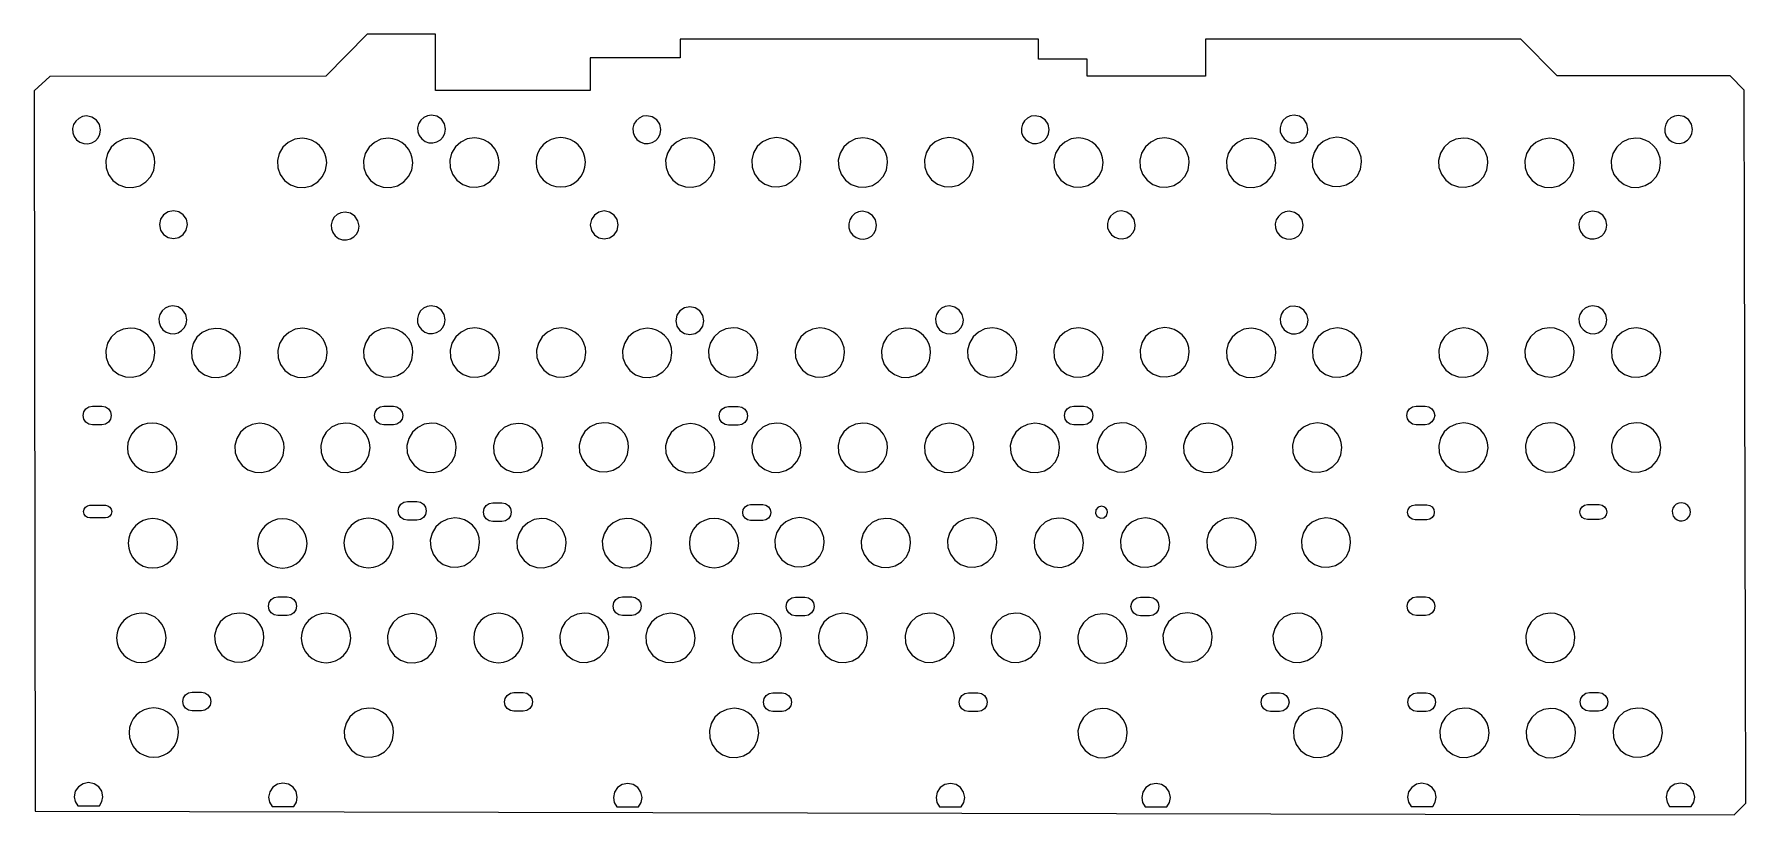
# Model space of a CAD drawing. Extents: x 13 to 391, y 11 to 183.
import ezdxf

# ---------------------------------------------------------------- set-up
doc = ezdxf.new("R2010")
doc.units = 0

msp = doc.modelspace()

# ---------------------------------------------------------------- linework, layer by layer
at = {"layer": 'HOLES_BIG', "color": 10}
for points in [[(24.820833, 165.047596), (23.917454, 164.912322), (23.109196, 164.528376), (22.445169, 163.928573), (21.974484, 163.145726), (21.753753, 162.259345), (21.799165, 161.365683), (22.099199, 160.522668), (22.642332, 159.788229), (23.376771, 159.245096), (24.219786, 158.945062), (25.113448, 158.89965), (25.999829, 159.120381), (26.782676, 159.591066), (27.382479, 160.255093), (27.766425, 161.063351), (27.901699, 161.96673), (27.667182, 163.145726), (26.999334, 164.145231), (25.999829, 164.813079), (24.820833, 165.047596), (24.820833, 165.047596)], [(100.95468, 165.246036), (100.051301, 165.110762), (99.243043, 164.726816), (98.579016, 164.127013), (98.108331, 163.344166), (97.8876, 162.457785), (97.933012, 161.564123), (98.233046, 160.721108), (98.776179, 159.986669), (99.510618, 159.443536), (100.353633, 159.143502), (101.247295, 159.09809), (102.133676, 159.318821), (102.916523, 159.789506), (103.516326, 160.453533), (103.900272, 161.261791), (104.035546, 162.16517), (103.801029, 163.344166), (103.133181, 164.343671), (102.133676, 165.011519), (100.95468, 165.246036), (100.95468, 165.246036)], [(148.44739, 165.113746), (147.544011, 164.978472), (146.735753, 164.594526), (146.071726, 163.994723), (145.601041, 163.211876), (145.38031, 162.325495), (145.425722, 161.431833), (145.725756, 160.588818), (146.268889, 159.854379), (147.003328, 159.311246), (147.846343, 159.011212), (148.740005, 158.9658), (149.626386, 159.186531), (150.409233, 159.657216), (151.009036, 160.321243), (151.392982, 161.129501), (151.528256, 162.03288), (151.293739, 163.211876), (150.625891, 164.211381), (149.626386, 164.879229), (148.44739, 165.113746), (148.44739, 165.113746)], [(234.17239, 165.113756), (233.269011, 164.978482), (232.460753, 164.594536), (231.796726, 163.994733), (231.326041, 163.211886), (231.10531, 162.325505), (231.150722, 161.431843), (231.450756, 160.588828), (231.993889, 159.854389), (232.728328, 159.311256), (233.571343, 159.011222), (234.465005, 158.96581), (235.351386, 159.186541), (236.134233, 159.657226), (236.734036, 160.321253), (237.117982, 161.129511), (237.253256, 162.03289), (237.018739, 163.211886), (236.350891, 164.211391), (235.351386, 164.879239), (234.17239, 165.113756), (234.17239, 165.113756)], [(291.25626, 165.246046), (290.352881, 165.110772), (289.544623, 164.726826), (288.880596, 164.127023), (288.409911, 163.344176), (288.18918, 162.457795), (288.234592, 161.564133), (288.534626, 160.721118), (289.077759, 159.986679), (289.812198, 159.443546), (290.655213, 159.143512), (291.548875, 159.0981), (292.435256, 159.318831), (293.218103, 159.789516), (293.817906, 160.453543), (294.201852, 161.261801), (294.337126, 162.16518), (294.102609, 163.344176), (293.434761, 164.343681), (292.435256, 165.011529), (291.25626, 165.246046), (291.25626, 165.246046)], [(376.12134, 165.146806), (375.217961, 165.011532), (374.409703, 164.627586), (373.745676, 164.027783), (373.274991, 163.244936), (373.05426, 162.358555), (373.099672, 161.464893), (373.399706, 160.621878), (373.942839, 159.887439), (374.677278, 159.344306), (375.520293, 159.044272), (376.413955, 158.99886), (377.300336, 159.219591), (378.083183, 159.690276), (378.682986, 160.354303), (379.066932, 161.162561), (379.202206, 162.06594), (378.967689, 163.244936), (378.299841, 164.244441), (377.300336, 164.912289), (376.12134, 165.146806), (376.12134, 165.146806)], [(44.003124, 144.145506), (42.803912, 143.903396), (41.824623, 143.243141), (41.164368, 142.263852), (40.922258, 141.06464), (41.164368, 139.865428), (41.824623, 138.886139), (42.803912, 138.225884), (44.003124, 137.983774), (45.202336, 138.225884), (46.181625, 138.886139), (46.84188, 139.865428), (47.08399, 141.06464), (46.849473, 142.243636), (46.181625, 143.243141), (45.18212, 143.910989), (44.003124, 144.145506), (44.003124, 144.145506)], [(81.869598, 143.829786), (80.966219, 143.694512), (80.157961, 143.310566), (79.493934, 142.710763), (79.023249, 141.927916), (78.802518, 141.041535), (78.84793, 140.147873), (79.147964, 139.304858), (79.691097, 138.570419), (80.425536, 138.027286), (81.268551, 137.727252), (82.162213, 137.68184), (83.048594, 137.902571), (83.831441, 138.373256), (84.431244, 139.037283), (84.81519, 139.845541), (84.950464, 140.74892), (84.715947, 141.927916), (84.048099, 142.927421), (83.048594, 143.595269), (81.869598, 143.829786), (81.869598, 143.829786)], [(139.05469, 144.079366), (137.855478, 143.837256), (136.876189, 143.177001), (136.215934, 142.197712), (135.973824, 140.9985), (136.215934, 139.799288), (136.876189, 138.819999), (137.855478, 138.159744), (139.05469, 137.917634), (140.253902, 138.159744), (141.233191, 138.819999), (141.893446, 139.799288), (142.135556, 140.9985), (141.901039, 142.177496), (141.233191, 143.177001), (140.233686, 143.844849), (139.05469, 144.079366), (139.05469, 144.079366)], [(196.07239, 144.013236), (195.169011, 143.877962), (194.360753, 143.494016), (193.696726, 142.894213), (193.226041, 142.111366), (193.00531, 141.224985), (193.050722, 140.331323), (193.350756, 139.488308), (193.893889, 138.753869), (194.628328, 138.210736), (195.471343, 137.910702), (196.365005, 137.86529), (197.251386, 138.086021), (198.034233, 138.556706), (198.634036, 139.220733), (199.017982, 140.028991), (199.153256, 140.93237), (198.918739, 142.111366), (198.250891, 143.110871), (197.251386, 143.778719), (196.07239, 144.013236), (196.07239, 144.013236)], [(253.15627, 144.079366), (252.252891, 143.944092), (251.444633, 143.560146), (250.780606, 142.960343), (250.309921, 142.177496), (250.08919, 141.291115), (250.134602, 140.397453), (250.434636, 139.554438), (250.977769, 138.819999), (251.712208, 138.276866), (252.555223, 137.976832), (253.448885, 137.93142), (254.335266, 138.152151), (255.118113, 138.622836), (255.717916, 139.286863), (256.101862, 140.095121), (256.237136, 140.9985), (256.002619, 142.177496), (255.334771, 143.177001), (254.335266, 143.844849), (253.15627, 144.079366), (253.15627, 144.079366)], [(290.19794, 144.013236), (289.294561, 143.877962), (288.486303, 143.494016), (287.822276, 142.894213), (287.351591, 142.111366), (287.13086, 141.224985), (287.176272, 140.331323), (287.476306, 139.488308), (288.019439, 138.753869), (288.753878, 138.210736), (289.596893, 137.910702), (290.490555, 137.86529), (291.376936, 138.086021), (292.159783, 138.556706), (292.759586, 139.220733), (293.143532, 140.028991), (293.278806, 140.93237), (293.044289, 142.111366), (292.376441, 143.110871), (291.376936, 143.778719), (290.19794, 144.013236), (290.19794, 144.013236)], [(357.18671, 144.063216), (356.283331, 143.927942), (355.475073, 143.543996), (354.811046, 142.944193), (354.340361, 142.161346), (354.11963, 141.274965), (354.165042, 140.381303), (354.465076, 139.538288), (355.008209, 138.803849), (355.742648, 138.260716), (356.585663, 137.960682), (357.479325, 137.91527), (358.365706, 138.136001), (359.148553, 138.606686), (359.748356, 139.270713), (360.132302, 140.078971), (360.267576, 140.98235), (360.033059, 142.161346), (359.365211, 143.160851), (358.365706, 143.828699), (357.18671, 144.063216), (357.18671, 144.063216)], [(43.852028, 123.133276), (42.948649, 122.998002), (42.140391, 122.614056), (41.476364, 122.014253), (41.005679, 121.231406), (40.784948, 120.345025), (40.83036, 119.451363), (41.130394, 118.608348), (41.673527, 117.873909), (42.407966, 117.330776), (43.250981, 117.030742), (44.144643, 116.98533), (45.031024, 117.206061), (45.813871, 117.676746), (46.413674, 118.340773), (46.79762, 119.149031), (46.932894, 120.05241), (46.698377, 121.231406), (46.030529, 122.230911), (45.031024, 122.898759), (43.852028, 123.133276), (43.852028, 123.133276)], [(100.8952, 123.163986), (99.991821, 123.028712), (99.183563, 122.644766), (98.519536, 122.044963), (98.048851, 121.262116), (97.82812, 120.375735), (97.873532, 119.482073), (98.173566, 118.639058), (98.716699, 117.904619), (99.451138, 117.361486), (100.294153, 117.061452), (101.187815, 117.01604), (102.074196, 117.236771), (102.857043, 117.707456), (103.456846, 118.371483), (103.840792, 119.179741), (103.976066, 120.08312), (103.741549, 121.262116), (103.073701, 122.261621), (102.074196, 122.929469), (100.8952, 123.163986), (100.8952, 123.163986)], [(157.93973, 122.944796), (156.740518, 122.702686), (155.761229, 122.042431), (155.100974, 121.063142), (154.858864, 119.86393), (155.100974, 118.664718), (155.761229, 117.685429), (156.740518, 117.025174), (157.93973, 116.783064), (159.138942, 117.025174), (160.118231, 117.685429), (160.778486, 118.664718), (161.020596, 119.86393), (160.786079, 121.042926), (160.118231, 122.042431), (159.118726, 122.710279), (157.93973, 122.944796), (157.93973, 122.944796)], [(215.21262, 123.115846), (214.309241, 122.980572), (213.500983, 122.596626), (212.836956, 121.996823), (212.366271, 121.213976), (212.14554, 120.327595), (212.190952, 119.433933), (212.490986, 118.590918), (213.034119, 117.856479), (213.768558, 117.313346), (214.611573, 117.013312), (215.505235, 116.9679), (216.391616, 117.188631), (217.174463, 117.659316), (217.774266, 118.323343), (218.158212, 119.131601), (218.293486, 120.03498), (218.058969, 121.213976), (217.391121, 122.213481), (216.391616, 122.881329), (215.21262, 123.115846), (215.21262, 123.115846)], [(291.27231, 123.099796), (290.368931, 122.964522), (289.560673, 122.580576), (288.896646, 121.980773), (288.425961, 121.197926), (288.20523, 120.311545), (288.250642, 119.417883), (288.550676, 118.574868), (289.093809, 117.840429), (289.828248, 117.297296), (290.671263, 116.997262), (291.564925, 116.95185), (292.451306, 117.172581), (293.234153, 117.643266), (293.833956, 118.307293), (294.217902, 119.115551), (294.353176, 120.01893), (294.111066, 121.218142), (293.450811, 122.197431), (292.471522, 122.857686), (291.27231, 123.099796), (291.27231, 123.099796)], [(357.20361, 123.144216), (356.300231, 123.008942), (355.491973, 122.624996), (354.827946, 122.025193), (354.357261, 121.242346), (354.13653, 120.355965), (354.181942, 119.462303), (354.481976, 118.619288), (355.025109, 117.884849), (355.759548, 117.341716), (356.602563, 117.041682), (357.496225, 116.99627), (358.382606, 117.217001), (359.165453, 117.687686), (359.765256, 118.351713), (360.149202, 119.159971), (360.284476, 120.06335), (360.049959, 121.242346), (359.382111, 122.241851), (358.382606, 122.909699), (357.20361, 123.144216), (357.20361, 123.144216)]]:
    msp.add_lwpolyline(points, dxfattribs=at)
at = {"layer": 'HOLES_BOTTOM', "color": 10}
for points in [[(25.273999, 17.89958), (24.063365, 17.66345), (23.03702, 16.990893), (22.351218, 15.9843), (22.110369, 14.79692), (22.311526, 13.707811), (22.889649, 12.75725), (27.657839, 12.75725), (28.235962, 13.707811), (28.437119, 14.79692), (28.188525, 16.004538), (27.510649, 16.990716), (26.505228, 17.65566), (25.273999, 17.89958), (25.273999, 17.89958)], [(68.169572, 17.80037), (66.958938, 17.56424), (65.932593, 16.891683), (65.246791, 15.88509), (65.005942, 14.69771), (65.207099, 13.608601), (65.785222, 12.65804), (70.553412, 12.65804), (71.131535, 13.608601), (71.332692, 14.69771), (71.084098, 15.905328), (70.406222, 16.891506), (69.400801, 17.55645), (68.169572, 17.80037), (68.169572, 17.80037)], [(144.23727, 17.70115), (143.026636, 17.46502), (142.000291, 16.792463), (141.314489, 15.78587), (141.07364, 14.59849), (141.274797, 13.509381), (141.85292, 12.55882), (146.62111, 12.55882), (147.199233, 13.509381), (147.40039, 14.59849), (147.151796, 15.806108), (146.47392, 16.792286), (145.468499, 17.45723), (144.23727, 17.70115), (144.23727, 17.70115)], [(215.44326, 17.70115), (214.232626, 17.46502), (213.206281, 16.792463), (212.520479, 15.78587), (212.27963, 14.59849), (212.480787, 13.509381), (213.05891, 12.55882), (217.8271, 12.55882), (218.405223, 13.509381), (218.60638, 14.59849), (218.357786, 15.806108), (217.67991, 16.792286), (216.674489, 17.45723), (215.44326, 17.70115), (215.44326, 17.70115)], [(260.80595, 17.73468), (259.595316, 17.49855), (258.568971, 16.825993), (257.883169, 15.8194), (257.64232, 14.63202), (257.843477, 13.542911), (258.4216, 12.59235), (263.18979, 12.59235), (263.767913, 13.542911), (263.96907, 14.63202), (263.720476, 15.839638), (263.0426, 16.825816), (262.037179, 17.49076), (260.80595, 17.73468), (260.80595, 17.73468)], [(319.47413, 17.76729), (318.263496, 17.53116), (317.237151, 16.858603), (316.551349, 15.85201), (316.3105, 14.66463), (316.511657, 13.575521), (317.08978, 12.62496), (321.85797, 12.62496), (322.436093, 13.575521), (322.63725, 14.66463), (322.388656, 15.872248), (321.71078, 16.858426), (320.705359, 17.52337), (319.47413, 17.76729), (319.47413, 17.76729)], [(376.5243, 17.8046), (375.313666, 17.56847), (374.287321, 16.895913), (373.601519, 15.88932), (373.36067, 14.70194), (373.561827, 13.612831), (374.13995, 12.66227), (378.90814, 12.66227), (379.486263, 13.612831), (379.68742, 14.70194), (379.438826, 15.909558), (378.76095, 16.895736), (377.755529, 17.56068), (376.5243, 17.8046), (376.5243, 17.8046)]]:
    msp.add_lwpolyline(points, dxfattribs=at)
at = {"layer": 'HOLES_MISC', "color": 10}
for points in [[(376.72849, 79.696332), (376.134816, 79.607435), (375.603654, 79.355117), (375.167275, 78.960944), (374.857955, 78.446481), (374.712897, 77.863978), (374.742741, 77.27669), (374.939914, 76.722686), (375.296845, 76.240034), (375.779496, 75.883104), (376.3335, 75.685931), (376.920788, 75.656087), (377.503291, 75.801145), (378.017754, 76.110465), (378.411927, 76.546843), (378.664244, 77.078006), (378.753142, 77.67168), (378.599025, 78.446481), (378.160135, 79.103326), (377.503291, 79.542215), (376.72849, 79.696332), (376.72849, 79.696332)], [(248.78658, 78.908034), (248.048403, 78.68411), (247.559037, 78.087815), (247.483427, 77.320137), (247.847059, 76.639829), (248.527367, 76.276197), (249.295045, 76.351806), (249.89134, 76.841173), (250.115263, 77.57935), (250.014123, 78.087815), (249.726101, 78.518871), (249.295045, 78.806894), (248.78658, 78.908034), (248.78658, 78.908034)]]:
    msp.add_lwpolyline(points, dxfattribs=at)
at = {"layer": 'KEY_HOLES', "color": 10}
for points in [[(34.471867, 160.145743), (32.874155, 159.906499), (31.444674, 159.227454), (30.27028, 158.166646), (29.437829, 156.782107), (29.047444, 155.214458), (29.127761, 153.633931), (29.658399, 152.142979), (30.618981, 150.844054), (31.917906, 149.883472), (33.408858, 149.352834), (34.989385, 149.272517), (36.557034, 149.662902), (37.941573, 150.495353), (39.002381, 151.669747), (39.681426, 153.099228), (39.92067, 154.69694), (39.815006, 155.764913), (39.505905, 156.782107), (39.005207, 157.719939), (38.324753, 158.549826), (37.494866, 159.23028), (36.557034, 159.730978), (35.53984, 160.040079), (34.471867, 160.145743), (34.471867, 160.145743)], [(72.373428, 160.145743), (70.775716, 159.906499), (69.346235, 159.227454), (68.171841, 158.166646), (67.33939, 156.782107), (66.949005, 155.214458), (67.029322, 153.633931), (67.55996, 152.142979), (68.520542, 150.844054), (69.819467, 149.883472), (71.310419, 149.352834), (72.890946, 149.272517), (74.458595, 149.662902), (75.843134, 150.495353), (76.903942, 151.669747), (77.582987, 153.099228), (77.822231, 154.69694), (77.716567, 155.764913), (77.407466, 156.782107), (76.906768, 157.719939), (76.226314, 158.549826), (75.396427, 159.23028), (74.458595, 159.730978), (73.441401, 160.040079), (72.373428, 160.145743), (72.373428, 160.145743)], [(91.357285, 160.145743), (89.759573, 159.906499), (88.330092, 159.227454), (87.155698, 158.166646), (86.323247, 156.782107), (85.932862, 155.214458), (86.013179, 153.633931), (86.543817, 152.142979), (87.504399, 150.844054), (88.803324, 149.883472), (90.294276, 149.352834), (91.874803, 149.272517), (93.442452, 149.662902), (94.826991, 150.495353), (95.887799, 151.669747), (96.566844, 153.099228), (96.806088, 154.69694), (96.700424, 155.764913), (96.391323, 156.782107), (95.890625, 157.719939), (95.210171, 158.549826), (94.380284, 159.23028), (93.442452, 159.730978), (92.425258, 160.040079), (91.357285, 160.145743), (91.357285, 160.145743)], [(110.40728, 160.211883), (108.809568, 159.972639), (107.380087, 159.293594), (106.205693, 158.232786), (105.373242, 156.848247), (104.982857, 155.280598), (105.063174, 153.700071), (105.593812, 152.209119), (106.554394, 150.910194), (107.853319, 149.949612), (109.344271, 149.418974), (110.924798, 149.338657), (112.492447, 149.729042), (113.876986, 150.561493), (114.937794, 151.735887), (115.616839, 153.165368), (115.856083, 154.76308), (115.750419, 155.831053), (115.441318, 156.848247), (114.94062, 157.786079), (114.260166, 158.615966), (113.430279, 159.29642), (112.492447, 159.797118), (111.475253, 160.106219), (110.40728, 160.211883), (110.40728, 160.211883)], [(129.45729, 160.278033), (128.359166, 160.167333), (127.33637, 159.849839), (126.410812, 159.347463), (125.604404, 158.682116), (124.939057, 157.875708), (124.436681, 156.95015), (124.119187, 155.927354), (124.008487, 154.82923), (124.119187, 153.731106), (124.436681, 152.70831), (124.939057, 151.782752), (125.604404, 150.976344), (126.410812, 150.310997), (127.33637, 149.808621), (128.359166, 149.491127), (129.45729, 149.380427), (130.555414, 149.491127), (131.57821, 149.808621), (132.503768, 150.310997), (133.310176, 150.976344), (133.975523, 151.782752), (134.477899, 152.70831), (134.795393, 153.731106), (134.906093, 154.82923), (134.800429, 155.897203), (134.491328, 156.914397), (133.99063, 157.852229), (133.310176, 158.682116), (132.480289, 159.36257), (131.542457, 159.863268), (130.525263, 160.172369), (129.45729, 160.278033), (129.45729, 160.278033)], [(158.03227, 160.211883), (156.434558, 159.972639), (155.005077, 159.293594), (153.830683, 158.232786), (152.998232, 156.848247), (152.607847, 155.280598), (152.688164, 153.700071), (153.218802, 152.209119), (154.179384, 150.910194), (155.478309, 149.949612), (156.969261, 149.418974), (158.549788, 149.338657), (160.117437, 149.729042), (161.501976, 150.561493), (162.562784, 151.735887), (163.241829, 153.165368), (163.481073, 154.76308), (163.375409, 155.831053), (163.066308, 156.848247), (162.56561, 157.786079), (161.885156, 158.615966), (161.055269, 159.29642), (160.117437, 159.797118), (159.100243, 160.106219), (158.03227, 160.211883), (158.03227, 160.211883)], [(177.01613, 160.278033), (175.418418, 160.038789), (173.988937, 159.359744), (172.814543, 158.298936), (171.982092, 156.914397), (171.591707, 155.346748), (171.672024, 153.766221), (172.202662, 152.275269), (173.163244, 150.976344), (174.462169, 150.015762), (175.953121, 149.485124), (177.533648, 149.404807), (179.101297, 149.795192), (180.485836, 150.627643), (181.546644, 151.802037), (182.225689, 153.231518), (182.464933, 154.82923), (182.359269, 155.897203), (182.050168, 156.914397), (181.54947, 157.852229), (180.869016, 158.682116), (180.039129, 159.36257), (179.101297, 159.863268), (178.084103, 160.172369), (177.01613, 160.278033), (177.01613, 160.278033)], [(196.13228, 160.211883), (194.534568, 159.972639), (193.105087, 159.293594), (191.930693, 158.232786), (191.098242, 156.848247), (190.707857, 155.280598), (190.788174, 153.700071), (191.318812, 152.209119), (192.279394, 150.910194), (193.578319, 149.949612), (195.069271, 149.418974), (196.649798, 149.338657), (198.217447, 149.729042), (199.601986, 150.561493), (200.662794, 151.735887), (201.341839, 153.165368), (201.581083, 154.76308), (201.475419, 155.831053), (201.166318, 156.848247), (200.66562, 157.786079), (199.985166, 158.615966), (199.155279, 159.29642), (198.217447, 159.797118), (197.200253, 160.106219), (196.13228, 160.211883), (196.13228, 160.211883)], [(215.11613, 160.278033), (213.518418, 160.038789), (212.088937, 159.359744), (210.914543, 158.298936), (210.082092, 156.914397), (209.691707, 155.346748), (209.772024, 153.766221), (210.302662, 152.275269), (211.263244, 150.976344), (212.562169, 150.015762), (214.053121, 149.485124), (215.633648, 149.404807), (217.201297, 149.795192), (218.585836, 150.627643), (219.646644, 151.802037), (220.325689, 153.231518), (220.564933, 154.82923), (220.459269, 155.897203), (220.150168, 156.914397), (219.64947, 157.852229), (218.969016, 158.682116), (218.139129, 159.36257), (217.201297, 159.863268), (216.184103, 160.172369), (215.11613, 160.278033), (215.11613, 160.278033)], [(243.69113, 160.211883), (242.093418, 159.972639), (240.663937, 159.293594), (239.489543, 158.232786), (238.657092, 156.848247), (238.266707, 155.280598), (238.347024, 153.700071), (238.877662, 152.209119), (239.838244, 150.910194), (241.137169, 149.949612), (242.628121, 149.418974), (244.208648, 149.338657), (245.776297, 149.729042), (247.160836, 150.561493), (248.221644, 151.735887), (248.900689, 153.165368), (249.139933, 154.76308), (249.034269, 155.831053), (248.725168, 156.848247), (248.22447, 157.786079), (247.544016, 158.615966), (246.714129, 159.29642), (245.776297, 159.797118), (244.759103, 160.106219), (243.69113, 160.211883), (243.69113, 160.211883)], [(262.67499, 160.211883), (261.077278, 159.972639), (259.647797, 159.293594), (258.473403, 158.232786), (257.640952, 156.848247), (257.250567, 155.280598), (257.330884, 153.700071), (257.861522, 152.209119), (258.822104, 150.910194), (260.121029, 149.949612), (261.611981, 149.418974), (263.192508, 149.338657), (264.760157, 149.729042), (266.144696, 150.561493), (267.205504, 151.735887), (267.884549, 153.165368), (268.123793, 154.76308), (268.018129, 155.831053), (267.709028, 156.848247), (267.20833, 157.786079), (266.527876, 158.615966), (265.697989, 159.29642), (264.760157, 159.797118), (263.742963, 160.106219), (262.67499, 160.211883), (262.67499, 160.211883)], [(281.79114, 160.145743), (280.193428, 159.906499), (278.763947, 159.227454), (277.589553, 158.166646), (276.757102, 156.782107), (276.366717, 155.214458), (276.447034, 153.633931), (276.977672, 152.142979), (277.938254, 150.844054), (279.237179, 149.883472), (280.728131, 149.352834), (282.308658, 149.272517), (283.876307, 149.662902), (285.260846, 150.495353), (286.321654, 151.669747), (287.000699, 153.099228), (287.239943, 154.69694), (287.129243, 155.795064), (286.811749, 156.81786), (286.309373, 157.743418), (285.644026, 158.549826), (284.837618, 159.215173), (283.91206, 159.717549), (282.889264, 160.035043), (281.79114, 160.145743), (281.79114, 160.145743)], [(300.70883, 160.344183), (299.111118, 160.104939), (297.681637, 159.425894), (296.507243, 158.365086), (295.674792, 156.980547), (295.284407, 155.412898), (295.364724, 153.832371), (295.895362, 152.341419), (296.855944, 151.042494), (298.154869, 150.081912), (299.645821, 149.551274), (301.226348, 149.470957), (302.793997, 149.861342), (304.178536, 150.693793), (305.239344, 151.868187), (305.918389, 153.297668), (306.157633, 154.89538), (306.051969, 155.963353), (305.742868, 156.980547), (305.24217, 157.918379), (304.561716, 158.748266), (303.731829, 159.42872), (302.793997, 159.929418), (301.776803, 160.238519), (300.70883, 160.344183), (300.70883, 160.344183)], [(328.5842, 160.177933), (326.986488, 159.938689), (325.557007, 159.259644), (324.382613, 158.198836), (323.550162, 156.814297), (323.159777, 155.246648), (323.240094, 153.666121), (323.770732, 152.175169), (324.731314, 150.876244), (326.030239, 149.915662), (327.521191, 149.385024), (329.101718, 149.304707), (330.669367, 149.695092), (332.053906, 150.527543), (333.114714, 151.701937), (333.793759, 153.131418), (334.033003, 154.72913), (333.927339, 155.797103), (333.618238, 156.814297), (333.11754, 157.752129), (332.437086, 158.582016), (331.607199, 159.26247), (330.669367, 159.763168), (329.652173, 160.072269), (328.5842, 160.177933), (328.5842, 160.177933)], [(347.62503, 160.135763), (346.027318, 159.896519), (344.597837, 159.217474), (343.423443, 158.156666), (342.590992, 156.772127), (342.200607, 155.204478), (342.280924, 153.623951), (342.811562, 152.132999), (343.772144, 150.834074), (345.071069, 149.873492), (346.562021, 149.342854), (348.142548, 149.262537), (349.710197, 149.652922), (351.094736, 150.485373), (352.155544, 151.659767), (352.834589, 153.089248), (353.073833, 154.68696), (352.963133, 155.785084), (352.645639, 156.80788), (352.143263, 157.733438), (351.477916, 158.539846), (350.671508, 159.205193), (349.74595, 159.707569), (348.723154, 160.025063), (347.62503, 160.135763), (347.62503, 160.135763)], [(366.67505, 160.153183), (365.077338, 159.913939), (363.647857, 159.234894), (362.473463, 158.174086), (361.641012, 156.789547), (361.250627, 155.221898), (361.330944, 153.641371), (361.861582, 152.150419), (362.822164, 150.851494), (364.121089, 149.890912), (365.612041, 149.360274), (367.192568, 149.279957), (368.760217, 149.670342), (370.144756, 150.502793), (371.205564, 151.677187), (371.884609, 153.106668), (372.123853, 154.70438), (372.018189, 155.772353), (371.709088, 156.789547), (371.20839, 157.727379), (370.527936, 158.557266), (369.698049, 159.23772), (368.760217, 159.738418), (367.743023, 160.047519), (366.67505, 160.153183), (366.67505, 160.153183)], [(34.471863, 118.242363), (32.874151, 118.003119), (31.44467, 117.324074), (30.270276, 116.263266), (29.437825, 114.878727), (29.04744, 113.311078), (29.127757, 111.730551), (29.658395, 110.239599), (30.618977, 108.940674), (31.917902, 107.980092), (33.408854, 107.449454), (34.989381, 107.369137), (36.55703, 107.759522), (37.941569, 108.591973), (39.002377, 109.766367), (39.681422, 111.195848), (39.920666, 112.79356), (39.815002, 113.861533), (39.505901, 114.878727), (39.005203, 115.816559), (38.324749, 116.646446), (37.494862, 117.3269), (36.55703, 117.827598), (35.539836, 118.136699), (34.471863, 118.242363), (34.471863, 118.242363)], [(53.374905, 118.176623), (51.777193, 117.937379), (50.347712, 117.258334), (49.173318, 116.197526), (48.340867, 114.812987), (47.950482, 113.245338), (48.030799, 111.664811), (48.561437, 110.173859), (49.522019, 108.874934), (50.820944, 107.914352), (52.311896, 107.383714), (53.892423, 107.303397), (55.460072, 107.693782), (56.844611, 108.526233), (57.905419, 109.700627), (58.584464, 111.130108), (58.823708, 112.72782), (58.718044, 113.795793), (58.408943, 114.812987), (57.908245, 115.750819), (57.227791, 116.580706), (56.397904, 117.26116), (55.460072, 117.761858), (54.442878, 118.070959), (53.374905, 118.176623), (53.374905, 118.176623)], [(72.468925, 118.199543), (70.871213, 117.960299), (69.441732, 117.281254), (68.267338, 116.220446), (67.434887, 114.835907), (67.044502, 113.268258), (67.124819, 111.687731), (67.655457, 110.196779), (68.616039, 108.897854), (69.914964, 107.937272), (71.405916, 107.406634), (72.986443, 107.326317), (74.554092, 107.716702), (75.938631, 108.549153), (76.999439, 109.723547), (77.678484, 111.153028), (77.917728, 112.75074), (77.812064, 113.818713), (77.502963, 114.835907), (77.002265, 115.773739), (76.321811, 116.603626), (75.491924, 117.28408), (74.554092, 117.784778), (73.536898, 118.093879), (72.468925, 118.199543), (72.468925, 118.199543)], [(91.387764, 118.256853), (89.790052, 118.017609), (88.360571, 117.338564), (87.186177, 116.277756), (86.353726, 114.893217), (85.963341, 113.325568), (86.043658, 111.745041), (86.574296, 110.254089), (87.534878, 108.955164), (88.833803, 107.994582), (90.324755, 107.463944), (91.905282, 107.383627), (93.472931, 107.774012), (94.85747, 108.606463), (95.918278, 109.780857), (96.597323, 111.210338), (96.836567, 112.80805), (96.730903, 113.876023), (96.421802, 114.893217), (95.921104, 115.831049), (95.24065, 116.660936), (94.410763, 117.34139), (93.472931, 117.842088), (92.455737, 118.151189), (91.387764, 118.256853), (91.387764, 118.256853)], [(110.49142, 118.274283), (108.893708, 118.035039), (107.464227, 117.355994), (106.289833, 116.295186), (105.457382, 114.910647), (105.066997, 113.342998), (105.147314, 111.762471), (105.677952, 110.271519), (106.638534, 108.972594), (107.937459, 108.012012), (109.428411, 107.481374), (111.008938, 107.401057), (112.576587, 107.791442), (113.961126, 108.623893), (115.021934, 109.798287), (115.700979, 111.227768), (115.940223, 112.82548), (115.834559, 113.893453), (115.525458, 114.910647), (115.02476, 115.848479), (114.344306, 116.678366), (113.514419, 117.35882), (112.576587, 117.859518), (111.559393, 118.168619), (110.49142, 118.274283), (110.49142, 118.274283)], [(129.55609, 118.271533), (127.958378, 118.032289), (126.528897, 117.353244), (125.354503, 116.292436), (124.522052, 114.907897), (124.131667, 113.340248), (124.211984, 111.759721), (124.742622, 110.268769), (125.703204, 108.969844), (127.002129, 108.009262), (128.493081, 107.478624), (130.073608, 107.398307), (131.641257, 107.788692), (133.025796, 108.621143), (134.086604, 109.795537), (134.765649, 111.225018), (135.004893, 112.82273), (134.899229, 113.890703), (134.590128, 114.907897), (134.08943, 115.845729), (133.408976, 116.675616), (132.579089, 117.35607), (131.641257, 117.856768), (130.624063, 118.165869), (129.55609, 118.271533), (129.55609, 118.271533)], [(148.53777, 118.194053), (146.940058, 117.954809), (145.510577, 117.275764), (144.336183, 116.214956), (143.503732, 114.830417), (143.113347, 113.262768), (143.193664, 111.682241), (143.724302, 110.191289), (144.684884, 108.892364), (145.983809, 107.931782), (147.474761, 107.401144), (149.055288, 107.320827), (150.622937, 107.711212), (152.007476, 108.543663), (153.068284, 109.718057), (153.747329, 111.147538), (153.986573, 112.74525), (153.880909, 113.813223), (153.571808, 114.830417), (153.07111, 115.768249), (152.390656, 116.598136), (151.560769, 117.27859), (150.622937, 117.779288), (149.605743, 118.088389), (148.53777, 118.194053), (148.53777, 118.194053)], [(167.48506, 118.290333), (165.887348, 118.051089), (164.457867, 117.372044), (163.283473, 116.311236), (162.451022, 114.926697), (162.060637, 113.359048), (162.140954, 111.778521), (162.671592, 110.287569), (163.632174, 108.988644), (164.931099, 108.028062), (166.422051, 107.497424), (168.002578, 107.417107), (169.570227, 107.807492), (170.954766, 108.639943), (172.015574, 109.814337), (172.694619, 111.243818), (172.933863, 112.84153), (172.828199, 113.909503), (172.519098, 114.926697), (172.0184, 115.864529), (171.337946, 116.694416), (170.508059, 117.37487), (169.570227, 117.875568), (168.553033, 118.184669), (167.48506, 118.290333), (167.48506, 118.290333)], [(186.62723, 118.258243), (185.029518, 118.018999), (183.600037, 117.339954), (182.425643, 116.279146), (181.593192, 114.894607), (181.202807, 113.326958), (181.283124, 111.746431), (181.813762, 110.255479), (182.774344, 108.956554), (184.073269, 107.995972), (185.564221, 107.465334), (187.144748, 107.385017), (188.712397, 107.775402), (190.096936, 108.607853), (191.157744, 109.782247), (191.836789, 111.211728), (192.076033, 112.80944), (191.970369, 113.877413), (191.661268, 114.894607), (191.16057, 115.832439), (190.480116, 116.662326), (189.650229, 117.34278), (188.712397, 117.843478), (187.695203, 118.152579), (186.62723, 118.258243), (186.62723, 118.258243)], [(205.63046, 118.226143), (204.032748, 117.986899), (202.603267, 117.307854), (201.428873, 116.247046), (200.596422, 114.862507), (200.206037, 113.294858), (200.286354, 111.714331), (200.816992, 110.223379), (201.777574, 108.924454), (203.076499, 107.963872), (204.567451, 107.433234), (206.147978, 107.352917), (207.715627, 107.743302), (209.100166, 108.575753), (210.160974, 109.750147), (210.840019, 111.179628), (211.079263, 112.77734), (210.973599, 113.845313), (210.664498, 114.862507), (210.1638, 115.800339), (209.483346, 116.630226), (208.653459, 117.31068), (207.715627, 117.811378), (206.698433, 118.120479), (205.63046, 118.226143), (205.63046, 118.226143)], [(224.66164, 118.270163), (223.063928, 118.030919), (221.634447, 117.351874), (220.460053, 116.291066), (219.627602, 114.906527), (219.237217, 113.338878), (219.317534, 111.758351), (219.848172, 110.267399), (220.808754, 108.968474), (222.107679, 108.007892), (223.598631, 107.477254), (225.179158, 107.396937), (226.746807, 107.787322), (228.131346, 108.619773), (229.192154, 109.794167), (229.871199, 111.223648), (230.110443, 112.82136), (230.004779, 113.889333), (229.695678, 114.906527), (229.19498, 115.844359), (228.514526, 116.674246), (227.684639, 117.3547), (226.746807, 117.855398), (225.729613, 118.164499), (224.66164, 118.270163), (224.66164, 118.270163)], [(243.6956, 118.272903), (242.097888, 118.033659), (240.668407, 117.354614), (239.494013, 116.293806), (238.661562, 114.909267), (238.271177, 113.341618), (238.351494, 111.761091), (238.882132, 110.270139), (239.842714, 108.971214), (241.141639, 108.010632), (242.632591, 107.479994), (244.213118, 107.399677), (245.780767, 107.790062), (247.165306, 108.622513), (248.226114, 109.796907), (248.905159, 111.226388), (249.144403, 112.8241), (249.038739, 113.892073), (248.729638, 114.909267), (248.22894, 115.847099), (247.548486, 116.676986), (246.718599, 117.35744), (245.780767, 117.858138), (244.763573, 118.167239), (243.6956, 118.272903), (243.6956, 118.272903)], [(262.70847, 118.335743), (261.110758, 118.096499), (259.681277, 117.417454), (258.506883, 116.356646), (257.674432, 114.972107), (257.284047, 113.404458), (257.364364, 111.823931), (257.895002, 110.332979), (258.855584, 109.034054), (260.154509, 108.073472), (261.645461, 107.542834), (263.225988, 107.462517), (264.793637, 107.852902), (266.178176, 108.685353), (267.238984, 109.859747), (267.918029, 111.289228), (268.157273, 112.88694), (268.051609, 113.954913), (267.742508, 114.972107), (267.24181, 115.909939), (266.561356, 116.739826), (265.731469, 117.42028), (264.793637, 117.920978), (263.776443, 118.230079), (262.70847, 118.335743), (262.70847, 118.335743)], [(281.797, 118.208713), (280.199288, 117.969469), (278.769807, 117.290424), (277.595413, 116.229616), (276.762962, 114.845077), (276.372577, 113.277428), (276.452894, 111.696901), (276.983532, 110.205949), (277.944114, 108.907024), (279.243039, 107.946442), (280.733991, 107.415804), (282.314518, 107.335487), (283.882167, 107.725872), (285.266706, 108.558323), (286.327514, 109.732717), (287.006559, 111.162198), (287.245803, 112.75991), (287.140139, 113.827883), (286.831038, 114.845077), (286.33034, 115.782909), (285.649886, 116.612796), (284.819999, 117.29325), (283.882167, 117.793948), (282.864973, 118.103049), (281.797, 118.208713), (281.797, 118.208713)], [(300.75479, 118.256853), (299.157078, 118.017609), (297.727597, 117.338564), (296.553203, 116.277756), (295.720752, 114.893217), (295.330367, 113.325568), (295.410684, 111.745041), (295.941322, 110.254089), (296.901904, 108.955164), (298.200829, 107.994582), (299.691781, 107.463944), (301.272308, 107.383627), (302.839957, 107.774012), (304.224496, 108.606463), (305.285304, 109.780857), (305.964349, 111.210338), (306.203593, 112.80805), (306.097929, 113.876023), (305.788828, 114.893217), (305.28813, 115.831049), (304.607676, 116.660936), (303.777789, 117.34139), (302.839957, 117.842088), (301.822763, 118.151189), (300.75479, 118.256853), (300.75479, 118.256853)], [(328.62869, 118.266023), (327.030978, 118.026779), (325.601497, 117.347734), (324.427103, 116.286926), (323.594652, 114.902387), (323.204267, 113.334738), (323.284584, 111.754211), (323.815222, 110.263259), (324.775804, 108.964334), (326.074729, 108.003752), (327.565681, 107.473114), (329.146208, 107.392797), (330.713857, 107.783182), (332.098396, 108.615633), (333.159204, 109.790027), (333.838249, 111.219508), (334.077493, 112.81722), (333.966793, 113.915344), (333.649299, 114.93814), (333.146923, 115.863698), (332.481576, 116.670106), (331.675168, 117.335453), (330.74961, 117.837829), (329.726814, 118.155323), (328.62869, 118.266023), (328.62869, 118.266023)], [(347.63931, 118.308503), (346.041598, 118.069259), (344.612117, 117.390214), (343.437723, 116.329406), (342.605272, 114.944867), (342.214887, 113.377218), (342.295204, 111.796691), (342.825842, 110.305739), (343.786424, 109.006814), (345.085349, 108.046232), (346.576301, 107.515594), (348.156828, 107.435277), (349.724477, 107.825662), (351.109016, 108.658113), (352.169824, 109.832507), (352.848869, 111.261988), (353.088113, 112.8597), (352.977413, 113.957824), (352.659919, 114.98062), (352.157543, 115.906178), (351.492196, 116.712586), (350.685788, 117.377933), (349.76023, 117.880309), (348.737434, 118.197803), (347.63931, 118.308503), (347.63931, 118.308503)], [(366.71866, 118.279163), (365.120948, 118.039919), (363.691467, 117.360874), (362.517073, 116.300066), (361.684622, 114.915527), (361.294237, 113.347878), (361.374554, 111.767351), (361.905192, 110.276399), (362.865774, 108.977474), (364.164699, 108.016892), (365.655651, 107.486254), (367.236178, 107.405937), (368.803827, 107.796322), (370.188366, 108.628773), (371.249174, 109.803167), (371.928219, 111.232648), (372.167463, 112.83036), (372.056763, 113.928484), (371.739269, 114.95128), (371.236893, 115.876838), (370.571546, 116.683246), (369.765138, 117.348593), (368.83958, 117.850969), (367.816784, 118.168463), (366.71866, 118.279163), (366.71866, 118.279163)], [(39.303833, 97.273153), (38.205709, 97.162453), (37.182913, 96.844959), (36.257355, 96.342583), (35.450947, 95.677236), (34.7856, 94.870828), (34.283224, 93.94527), (33.96573, 92.922474), (33.85503, 91.82435), (33.96573, 90.726226), (34.283224, 89.70343), (34.7856, 88.777872), (35.450947, 87.971464), (36.257355, 87.306117), (37.182913, 86.803741), (38.205709, 86.486247), (39.303833, 86.375547), (40.401957, 86.486247), (41.424753, 86.803741), (42.350311, 87.306117), (43.156719, 87.971464), (43.822066, 88.777872), (44.324442, 89.70343), (44.641936, 90.726226), (44.752636, 91.82435), (44.646972, 92.892323), (44.337871, 93.909517), (43.837173, 94.847349), (43.156719, 95.677236), (42.326832, 96.35769), (41.389, 96.858388), (40.371806, 97.167489), (39.303833, 97.273153), (39.303833, 97.273153)], [(62.990692, 97.226383), (61.39298, 96.987139), (59.963499, 96.308094), (58.789105, 95.247286), (57.956654, 93.862747), (57.566269, 92.295098), (57.646586, 90.714571), (58.177224, 89.223619), (59.137806, 87.924694), (60.436731, 86.964112), (61.927683, 86.433474), (63.50821, 86.353157), (65.075859, 86.743542), (66.460398, 87.575993), (67.521206, 88.750387), (68.200251, 90.179868), (68.439495, 91.77758), (68.333831, 92.845553), (68.02473, 93.862747), (67.524032, 94.800579), (66.843578, 95.630466), (66.013691, 96.31092), (65.075859, 96.811618), (64.058665, 97.120719), (62.990692, 97.226383), (62.990692, 97.226383)], [(81.932472, 97.258483), (80.33476, 97.019239), (78.905279, 96.340194), (77.730885, 95.279386), (76.898434, 93.894847), (76.508049, 92.327198), (76.588366, 90.746671), (77.119004, 89.255719), (78.079586, 87.956794), (79.378511, 86.996212), (80.869463, 86.465574), (82.44999, 86.385257), (84.017639, 86.775642), (85.402178, 87.608093), (86.462986, 88.782487), (87.142031, 90.211968), (87.381275, 91.80968), (87.275611, 92.877653), (86.96651, 93.894847), (86.465812, 94.832679), (85.785358, 95.662566), (84.955471, 96.34302), (84.017639, 96.843718), (83.000445, 97.152819), (81.932472, 97.258483), (81.932472, 97.258483)], [(100.94901, 97.242423), (99.351298, 97.003179), (97.921817, 96.324134), (96.747423, 95.263326), (95.914972, 93.878787), (95.524587, 92.311138), (95.604904, 90.730611), (96.135542, 89.239659), (97.096124, 87.940734), (98.395049, 86.980152), (99.886001, 86.449514), (101.466528, 86.369197), (103.034177, 86.759582), (104.418716, 87.592033), (105.479524, 88.766427), (106.158569, 90.195908), (106.397813, 91.79362), (106.292149, 92.861593), (105.983048, 93.878787), (105.48235, 94.816619), (104.801896, 95.646506), (103.972009, 96.32696), (103.034177, 96.827658), (102.016983, 97.136759), (100.94901, 97.242423), (100.94901, 97.242423)], [(120.03246, 97.197043), (118.434748, 96.957799), (117.005267, 96.278754), (115.830873, 95.217946), (114.998422, 93.833407), (114.608037, 92.265758), (114.688354, 90.685231), (115.218992, 89.194279), (116.179574, 87.895354), (117.478499, 86.934772), (118.969451, 86.404134), (120.549978, 86.323817), (122.117627, 86.714202), (123.502166, 87.546653), (124.562974, 88.721047), (125.242019, 90.150528), (125.481263, 91.74824), (125.375599, 92.816213), (125.066498, 93.833407), (124.5658, 94.771239), (123.885346, 95.601126), (123.055459, 96.28158), (122.117627, 96.782278), (121.100433, 97.091379), (120.03246, 97.197043), (120.03246, 97.197043)], [(138.97563, 97.353393), (137.377918, 97.114149), (135.948437, 96.435104), (134.774043, 95.374296), (133.941592, 93.989757), (133.551207, 92.422108), (133.631524, 90.841581), (134.162162, 89.350629), (135.122744, 88.051704), (136.421669, 87.091122), (137.912621, 86.560484), (139.493148, 86.480167), (141.060797, 86.870552), (142.445336, 87.703003), (143.506144, 88.877397), (144.185189, 90.306878), (144.424433, 91.90459), (144.318769, 92.972563), (144.009668, 93.989757), (143.50897, 94.927589), (142.828516, 95.757476), (141.998629, 96.43793), (141.060797, 96.938628), (140.043603, 97.247729), (138.97563, 97.353393), (138.97563, 97.353393)], [(158.02563, 97.150253), (156.427918, 96.911009), (154.998437, 96.231964), (153.824043, 95.171156), (152.991592, 93.786617), (152.601207, 92.218968), (152.681524, 90.638441), (153.212162, 89.147489), (154.172744, 87.848564), (155.471669, 86.887982), (156.962621, 86.357344), (158.543148, 86.277027), (160.110797, 86.667412), (161.495336, 87.499863), (162.556144, 88.674257), (163.235189, 90.103738), (163.474433, 91.70145), (163.368769, 92.769423), (163.059668, 93.786617), (162.55897, 94.724449), (161.878516, 95.554336), (161.048629, 96.23479), (160.110797, 96.735488), (159.093603, 97.044589), (158.02563, 97.150253), (158.02563, 97.150253)], [(177.05547, 97.257113), (175.457758, 97.017869), (174.028277, 96.338824), (172.853883, 95.278016), (172.021432, 93.893477), (171.631047, 92.325828), (171.711364, 90.745301), (172.242002, 89.254349), (173.202584, 87.955424), (174.501509, 86.994842), (175.992461, 86.464204), (177.572988, 86.383887), (179.140637, 86.774272), (180.525176, 87.606723), (181.585984, 88.781117), (182.265029, 90.210598), (182.504273, 91.80831), (182.398609, 92.876283), (182.089508, 93.893477), (181.58881, 94.831309), (180.908356, 95.661196), (180.078469, 96.34165), (179.140637, 96.842348), (178.123443, 97.151449), (177.05547, 97.257113), (177.05547, 97.257113)], [(196.10683, 97.274543), (194.509118, 97.035299), (193.079637, 96.356254), (191.905243, 95.295446), (191.072792, 93.910907), (190.682407, 92.343258), (190.762724, 90.762731), (191.293362, 89.271779), (192.253944, 87.972854), (193.552869, 87.012272), (195.043821, 86.481634), (196.624348, 86.401317), (198.191997, 86.791702), (199.576536, 87.624153), (200.637344, 88.798547), (201.316389, 90.228028), (201.555633, 91.82574), (201.449969, 92.893713), (201.140868, 93.910907), (200.64017, 94.848739), (199.959716, 95.678626), (199.129829, 96.35908), (198.191997, 96.859778), (197.174803, 97.168879), (196.10683, 97.274543), (196.10683, 97.274543)], [(215.16096, 97.226383), (213.563248, 96.987139), (212.133767, 96.308094), (210.959373, 95.247286), (210.126922, 93.862747), (209.736537, 92.295098), (209.816854, 90.714571), (210.347492, 89.223619), (211.308074, 87.924694), (212.606999, 86.964112), (214.097951, 86.433474), (215.678478, 86.353157), (217.246127, 86.743542), (218.630666, 87.575993), (219.691474, 88.750387), (220.370519, 90.179868), (220.609763, 91.77758), (220.504099, 92.845553), (220.194998, 93.862747), (219.6943, 94.800579), (219.013846, 95.630466), (218.183959, 96.31092), (217.246127, 96.811618), (216.228933, 97.120719), (215.16096, 97.226383), (215.16096, 97.226383)], [(234.08392, 97.214463), (232.486208, 96.975219), (231.056727, 96.296174), (229.882333, 95.235366), (229.049882, 93.850827), (228.659497, 92.283178), (228.739814, 90.702651), (229.270452, 89.211699), (230.231034, 87.912774), (231.529959, 86.952192), (233.020911, 86.421554), (234.601438, 86.341237), (236.169087, 86.731622), (237.553626, 87.564073), (238.614434, 88.738467), (239.293479, 90.167948), (239.532723, 91.76566), (239.427059, 92.833633), (239.117958, 93.850827), (238.61726, 94.788659), (237.936806, 95.618546), (237.106919, 96.299), (236.169087, 96.799698), (235.151893, 97.108799), (234.08392, 97.214463), (234.08392, 97.214463)], [(253.27425, 97.321313), (251.676538, 97.082069), (250.247057, 96.403024), (249.072663, 95.342216), (248.240212, 93.957677), (247.849827, 92.390028), (247.930144, 90.809501), (248.460782, 89.318549), (249.421364, 88.019624), (250.720289, 87.059042), (252.211241, 86.528404), (253.791768, 86.448087), (255.359417, 86.838472), (256.743956, 87.670923), (257.804764, 88.845317), (258.483809, 90.274798), (258.723053, 91.87251), (258.617389, 92.940483), (258.308288, 93.957677), (257.80759, 94.895509), (257.127136, 95.725396), (256.297249, 96.40585), (255.359417, 96.906548), (254.342223, 97.215649), (253.27425, 97.321313), (253.27425, 97.321313)], [(272.32425, 97.229143), (270.726538, 96.989899), (269.297057, 96.310854), (268.122663, 95.250046), (267.290212, 93.865507), (266.899827, 92.297858), (266.980144, 90.717331), (267.510782, 89.226379), (268.471364, 87.927454), (269.770289, 86.966872), (271.261241, 86.436234), (272.841768, 86.355917), (274.409417, 86.746302), (275.793956, 87.578753), (276.854764, 88.753147), (277.533809, 90.182628), (277.773053, 91.78034), (277.667389, 92.848313), (277.358288, 93.865507), (276.85759, 94.803339), (276.177136, 95.633226), (275.347249, 96.31368), (274.409417, 96.814378), (273.392223, 97.123479), (272.32425, 97.229143), (272.32425, 97.229143)], [(296.36008, 97.294693), (294.762368, 97.055449), (293.332887, 96.376404), (292.158493, 95.315596), (291.326042, 93.931057), (290.935657, 92.363408), (291.015974, 90.782881), (291.546612, 89.291929), (292.507194, 87.993004), (293.806119, 87.032422), (295.297071, 86.501784), (296.877598, 86.421467), (298.445247, 86.811852), (299.829786, 87.644303), (300.890594, 88.818697), (301.569639, 90.248178), (301.808883, 91.84589), (301.698183, 92.944014), (301.380689, 93.96681), (300.878313, 94.892368), (300.212966, 95.698776), (299.406558, 96.364123), (298.481, 96.866499), (297.458204, 97.183993), (296.36008, 97.294693), (296.36008, 97.294693)], [(328.62085, 97.282323), (327.023138, 97.043079), (325.593657, 96.364034), (324.419263, 95.303226), (323.586812, 93.918687), (323.196427, 92.351038), (323.276744, 90.770511), (323.807382, 89.279559), (324.767964, 87.980634), (326.066889, 87.020052), (327.557841, 86.489414), (329.138368, 86.409097), (330.706017, 86.799482), (332.090556, 87.631933), (333.151364, 88.806327), (333.830409, 90.235808), (334.069653, 91.83352), (333.958953, 92.931644), (333.641459, 93.95444), (333.139083, 94.879998), (332.473736, 95.686406), (331.667328, 96.351753), (330.74177, 96.854129), (329.718974, 97.171623), (328.62085, 97.282323), (328.62085, 97.282323)], [(347.76123, 97.319923), (346.163518, 97.080679), (344.734037, 96.401634), (343.559643, 95.340826), (342.727192, 93.956287), (342.336807, 92.388638), (342.417124, 90.808111), (342.947762, 89.317159), (343.908344, 88.018234), (345.207269, 87.057652), (346.698221, 86.527014), (348.278748, 86.446697), (349.846397, 86.837082), (351.230936, 87.669533), (352.291744, 88.843927), (352.970789, 90.273408), (353.210033, 91.87112), (353.099333, 92.969244), (352.781839, 93.99204), (352.279463, 94.917598), (351.614116, 95.724006), (350.807708, 96.389353), (349.88215, 96.891729), (348.859354, 97.209223), (347.76123, 97.319923), (347.76123, 97.319923)], [(366.74564, 97.319923), (365.147928, 97.080679), (363.718447, 96.401634), (362.544053, 95.340826), (361.711602, 93.956287), (361.321217, 92.388638), (361.401534, 90.808111), (361.932172, 89.317159), (362.892754, 88.018234), (364.191679, 87.057652), (365.682631, 86.527014), (367.263158, 86.446697), (368.830807, 86.837082), (370.215346, 87.669533), (371.276154, 88.843927), (371.955199, 90.273408), (372.194443, 91.87112), (372.083743, 92.969244), (371.766249, 93.99204), (371.263873, 94.917598), (370.598526, 95.724006), (369.792118, 96.389353), (368.86656, 96.891729), (367.843764, 97.209223), (366.74564, 97.319923), (366.74564, 97.319923)], [(39.476246, 76.183983), (38.378122, 76.073283), (37.355326, 75.755789), (36.429768, 75.253413), (35.62336, 74.588066), (34.958013, 73.781658), (34.455637, 72.8561), (34.138143, 71.833304), (34.027443, 70.73518), (34.138143, 69.637056), (34.455637, 68.61426), (34.958013, 67.688702), (35.62336, 66.882294), (36.429768, 66.216947), (37.355326, 65.714571), (38.378122, 65.397077), (39.476246, 65.286377), (40.57437, 65.397077), (41.597166, 65.714571), (42.522724, 66.216947), (43.329132, 66.882294), (43.994479, 67.688702), (44.496855, 68.61426), (44.814349, 69.637056), (44.925049, 70.73518), (44.819385, 71.803153), (44.510284, 72.820347), (44.009586, 73.758179), (43.329132, 74.588066), (42.499245, 75.26852), (41.561413, 75.769218), (40.544219, 76.078319), (39.476246, 76.183983), (39.476246, 76.183983)], [(68.033821, 76.138583), (66.935697, 76.027883), (65.912901, 75.710389), (64.987343, 75.208013), (64.180935, 74.542666), (63.515588, 73.736258), (63.013212, 72.8107), (62.695718, 71.787904), (62.585018, 70.68978), (62.695718, 69.591656), (63.013212, 68.56886), (63.515588, 67.643302), (64.180935, 66.836894), (64.987343, 66.171547), (65.912901, 65.669171), (66.935697, 65.351677), (68.033821, 65.240977), (69.131945, 65.351677), (70.154741, 65.669171), (71.080299, 66.171547), (71.886707, 66.836894), (72.552054, 67.643302), (73.05443, 68.56886), (73.371924, 69.591656), (73.482624, 70.68978), (73.37696, 71.757753), (73.067859, 72.774947), (72.567161, 73.712779), (71.886707, 74.542666), (71.05682, 75.22312), (70.118988, 75.723818), (69.101794, 76.032919), (68.033821, 76.138583), (68.033821, 76.138583)], [(87.054474, 76.246803), (85.95635, 76.136103), (84.933554, 75.818609), (84.007996, 75.316233), (83.201588, 74.650886), (82.536241, 73.844478), (82.033865, 72.91892), (81.716371, 71.896124), (81.605671, 70.798), (81.716371, 69.699876), (82.033865, 68.67708), (82.536241, 67.751522), (83.201588, 66.945114), (84.007996, 66.279767), (84.933554, 65.777391), (85.95635, 65.459897), (87.054474, 65.349197), (88.152598, 65.459897), (89.175394, 65.777391), (90.100952, 66.279767), (90.90736, 66.945114), (91.572707, 67.751522), (92.075083, 68.67708), (92.392577, 69.699876), (92.503277, 70.798), (92.397613, 71.865973), (92.088512, 72.883167), (91.587814, 73.820999), (90.90736, 74.650886), (90.077473, 75.33134), (89.139641, 75.832038), (88.122447, 76.141139), (87.054474, 76.246803), (87.054474, 76.246803)], [(106.10448, 76.325673), (104.506768, 76.086429), (103.077287, 75.407384), (101.902893, 74.346576), (101.070442, 72.962037), (100.680057, 71.394388), (100.760374, 69.813861), (101.291012, 68.322909), (102.251594, 67.023984), (103.550519, 66.063402), (105.041471, 65.532764), (106.621998, 65.452447), (108.189647, 65.842832), (109.574186, 66.675283), (110.634994, 67.849677), (111.314039, 69.279158), (111.553283, 70.87687), (111.447619, 71.944843), (111.138518, 72.962037), (110.63782, 73.899869), (109.957366, 74.729756), (109.127479, 75.41021), (108.189647, 75.910908), (107.172453, 76.220009), (106.10448, 76.325673), (106.10448, 76.325673)], [(125.21729, 76.200033), (123.619578, 75.960789), (122.190097, 75.281744), (121.015703, 74.220936), (120.183252, 72.836397), (119.792867, 71.268748), (119.873184, 69.688221), (120.403822, 68.197269), (121.364404, 66.898344), (122.663329, 65.937762), (124.154281, 65.407124), (125.734808, 65.326807), (127.302457, 65.717192), (128.686996, 66.549643), (129.747804, 67.724037), (130.426849, 69.153518), (130.666093, 70.75123), (130.560429, 71.819203), (130.251328, 72.836397), (129.75063, 73.774229), (129.070176, 74.604116), (128.240289, 75.28457), (127.302457, 75.785268), (126.285263, 76.094369), (125.21729, 76.200033), (125.21729, 76.200033)], [(144.06003, 76.200033), (142.462318, 75.960789), (141.032837, 75.281744), (139.858443, 74.220936), (139.025992, 72.836397), (138.635607, 71.268748), (138.715924, 69.688221), (139.246562, 68.197269), (140.207144, 66.898344), (141.506069, 65.937762), (142.997021, 65.407124), (144.577548, 65.326807), (146.145197, 65.717192), (147.529736, 66.549643), (148.590544, 67.724037), (149.269589, 69.153518), (149.508833, 70.75123), (149.403169, 71.819203), (149.094068, 72.836397), (148.59337, 73.774229), (147.912916, 74.604116), (147.083029, 75.28457), (146.145197, 75.785268), (145.128003, 76.094369), (144.06003, 76.200033), (144.06003, 76.200033)], [(163.28795, 76.216083), (162.189826, 76.105383), (161.16703, 75.787889), (160.241472, 75.285513), (159.435064, 74.620166), (158.769717, 73.813758), (158.267341, 72.8882), (157.949847, 71.865404), (157.839147, 70.76728), (157.949847, 69.669156), (158.267341, 68.64636), (158.769717, 67.720802), (159.435064, 66.914394), (160.241472, 66.249047), (161.16703, 65.746671), (162.189826, 65.429177), (163.28795, 65.318477), (164.386074, 65.429177), (165.40887, 65.746671), (166.334428, 66.249047), (167.140836, 66.914394), (167.806183, 67.720802), (168.308559, 68.64636), (168.626053, 69.669156), (168.736753, 70.76728), (168.631089, 71.835253), (168.321988, 72.852447), (167.82129, 73.790279), (167.140836, 74.620166), (166.310949, 75.30062), (165.373117, 75.801318), (164.355923, 76.110419), (163.28795, 76.216083), (163.28795, 76.216083)], [(182.13344, 76.388493), (180.535728, 76.149249), (179.106247, 75.470204), (177.931853, 74.409396), (177.099402, 73.024857), (176.709017, 71.457208), (176.789334, 69.876681), (177.319972, 68.385729), (178.280554, 67.086804), (179.579479, 66.126222), (181.070431, 65.595584), (182.650958, 65.515267), (184.218607, 65.905652), (185.603146, 66.738103), (186.663954, 67.912497), (187.342999, 69.341978), (187.582243, 70.93969), (187.476579, 72.007663), (187.167478, 73.024857), (186.66678, 73.962689), (185.986326, 74.792576), (185.156439, 75.47303), (184.218607, 75.973728), (183.201413, 76.282829), (182.13344, 76.388493), (182.13344, 76.388493)], [(201.19673, 76.230743), (199.599018, 75.991499), (198.169537, 75.312454), (196.995143, 74.251646), (196.162692, 72.867107), (195.772307, 71.299458), (195.852624, 69.718931), (196.383262, 68.227979), (197.343844, 66.929054), (198.642769, 65.968472), (200.133721, 65.437834), (201.714248, 65.357517), (203.281897, 65.747902), (204.666436, 66.580353), (205.727244, 67.754747), (206.406289, 69.184228), (206.645533, 70.78194), (206.539869, 71.849913), (206.230768, 72.867107), (205.73007, 73.804939), (205.049616, 74.634826), (204.219729, 75.31528), (203.281897, 75.815978), (202.264703, 76.125079), (201.19673, 76.230743), (201.19673, 76.230743)], [(220.24811, 76.324303), (218.650398, 76.085059), (217.220917, 75.406014), (216.046523, 74.345206), (215.214072, 72.960667), (214.823687, 71.393018), (214.904004, 69.812491), (215.434642, 68.321539), (216.395224, 67.022614), (217.694149, 66.062032), (219.185101, 65.531394), (220.765628, 65.451077), (222.333277, 65.841462), (223.717816, 66.673913), (224.778624, 67.848307), (225.457669, 69.277788), (225.696913, 70.8755), (225.591249, 71.943473), (225.282148, 72.960667), (224.78145, 73.898499), (224.100996, 74.728386), (223.271109, 75.40884), (222.333277, 75.909538), (221.316083, 76.218639), (220.24811, 76.324303), (220.24811, 76.324303)], [(239.34074, 76.293563), (237.743028, 76.054319), (236.313547, 75.375274), (235.139153, 74.314466), (234.306702, 72.929927), (233.916317, 71.362278), (233.996634, 69.781751), (234.527272, 68.290799), (235.487854, 66.991874), (236.786779, 66.031292), (238.277731, 65.500654), (239.858258, 65.420337), (241.425907, 65.810722), (242.810446, 66.643173), (243.871254, 67.817567), (244.550299, 69.247048), (244.789543, 70.84476), (244.683879, 71.912733), (244.374778, 72.929927), (243.87408, 73.867759), (243.193626, 74.697646), (242.363739, 75.3781), (241.425907, 75.878798), (240.408713, 76.187899), (239.34074, 76.293563), (239.34074, 76.293563)], [(258.39352, 76.327063), (256.795808, 76.087819), (255.366327, 75.408774), (254.191933, 74.347966), (253.359482, 72.963427), (252.969097, 71.395778), (253.049414, 69.815251), (253.580052, 68.324299), (254.540634, 67.025374), (255.839559, 66.064792), (257.330511, 65.534154), (258.911038, 65.453837), (260.478687, 65.844222), (261.863226, 66.676673), (262.924034, 67.851067), (263.603079, 69.280548), (263.842323, 70.87826), (263.736659, 71.946233), (263.427558, 72.963427), (262.92686, 73.901259), (262.246406, 74.731146), (261.416519, 75.4116), (260.478687, 75.912298), (259.461493, 76.221399), (258.39352, 76.327063), (258.39352, 76.327063)], [(277.44626, 76.343093), (275.848548, 76.103849), (274.419067, 75.424804), (273.244673, 74.363996), (272.412222, 72.979457), (272.021837, 71.411808), (272.102154, 69.831281), (272.632792, 68.340329), (273.593374, 67.041404), (274.892299, 66.080822), (276.383251, 65.550184), (277.963778, 65.469867), (279.531427, 65.860252), (280.915966, 66.692703), (281.976774, 67.867097), (282.655819, 69.296578), (282.895063, 70.89429), (282.784363, 71.992414), (282.466869, 73.01521), (281.964493, 73.940768), (281.299146, 74.747176), (280.492738, 75.412523), (279.56718, 75.914899), (278.544384, 76.232393), (277.44626, 76.343093), (277.44626, 76.343093)], [(298.30154, 76.315583), (296.703828, 76.076339), (295.274347, 75.397294), (294.099953, 74.336486), (293.267502, 72.951947), (292.877117, 71.384298), (292.957434, 69.803771), (293.488072, 68.312819), (294.448654, 67.013894), (295.747579, 66.053312), (297.238531, 65.522674), (298.819058, 65.442357), (300.386707, 65.832742), (301.771246, 66.665193), (302.832054, 67.839587), (303.511099, 69.269068), (303.750343, 70.86678), (303.644679, 71.934753), (303.335578, 72.951947), (302.83488, 73.889779), (302.154426, 74.719666), (301.324539, 75.40012), (300.386707, 75.900818), (299.369513, 76.209919), (298.30154, 76.315583), (298.30154, 76.315583)], [(36.919254, 55.304603), (35.82113, 55.193903), (34.798334, 54.876409), (33.872776, 54.374033), (33.066368, 53.708686), (32.401021, 52.902278), (31.898645, 51.97672), (31.581151, 50.953924), (31.470451, 49.8558), (31.581151, 48.757676), (31.898645, 47.73488), (32.401021, 46.809322), (33.066368, 46.002914), (33.872776, 45.337567), (34.798334, 44.835191), (35.82113, 44.517697), (36.919254, 44.406997), (38.017378, 44.517697), (39.040174, 44.835191), (39.965732, 45.337567), (40.77214, 46.002914), (41.437487, 46.809322), (41.939863, 47.73488), (42.257357, 48.757676), (42.368057, 49.8558), (42.262393, 50.923773), (41.953292, 51.940967), (41.452594, 52.878799), (40.77214, 53.708686), (39.942253, 54.38914), (39.004421, 54.889838), (37.987227, 55.198939), (36.919254, 55.304603), (36.919254, 55.304603)], [(58.515873, 55.337663), (56.918161, 55.098419), (55.48868, 54.419374), (54.314286, 53.358566), (53.481835, 51.974027), (53.09145, 50.406378), (53.171767, 48.825851), (53.702405, 47.334899), (54.662987, 46.035974), (55.961912, 45.075392), (57.452864, 44.544754), (59.033391, 44.464437), (60.60104, 44.854822), (61.985579, 45.687273), (63.046387, 46.861667), (63.725432, 48.291148), (63.964676, 49.88886), (63.859012, 50.956833), (63.549911, 51.974027), (63.049213, 52.911859), (62.368759, 53.741746), (61.538872, 54.4222), (60.60104, 54.922898), (59.583846, 55.231999), (58.515873, 55.337663), (58.515873, 55.337663)], [(77.665092, 55.271533), (76.566968, 55.160833), (75.544172, 54.843339), (74.618614, 54.340963), (73.812206, 53.675616), (73.146859, 52.869208), (72.644483, 51.94365), (72.326989, 50.920854), (72.216289, 49.82273), (72.326989, 48.724606), (72.644483, 47.70181), (73.146859, 46.776252), (73.812206, 45.969844), (74.618614, 45.304497), (75.544172, 44.802121), (76.566968, 44.484627), (77.665092, 44.373927), (78.763216, 44.484627), (79.786012, 44.802121), (80.71157, 45.304497), (81.517978, 45.969844), (82.183325, 46.776252), (82.685701, 47.70181), (83.003195, 48.724606), (83.113895, 49.82273), (83.008231, 50.890703), (82.69913, 51.907897), (82.198432, 52.845729), (81.517978, 53.675616), (80.688091, 54.35607), (79.750259, 54.856768), (78.733065, 55.165869), (77.665092, 55.271533), (77.665092, 55.271533)], [(96.648949, 55.205373), (95.051237, 54.966129), (93.621756, 54.287084), (92.447362, 53.226276), (91.614911, 51.841737), (91.224526, 50.274088), (91.304843, 48.693561), (91.835481, 47.202609), (92.796063, 45.903684), (94.094988, 44.943102), (95.58594, 44.412464), (97.166467, 44.332147), (98.734116, 44.722532), (100.118655, 45.554983), (101.179463, 46.729377), (101.858508, 48.158858), (102.097752, 49.75657), (101.992088, 50.824543), (101.682987, 51.841737), (101.182289, 52.779569), (100.501835, 53.609456), (99.671948, 54.28991), (98.734116, 54.790608), (97.716922, 55.099709), (96.648949, 55.205373), (96.648949, 55.205373)], [(115.69894, 55.271523), (114.600816, 55.160823), (113.57802, 54.843329), (112.652462, 54.340953), (111.846054, 53.675606), (111.180707, 52.869198), (110.678331, 51.94364), (110.360837, 50.920844), (110.250137, 49.82272), (110.360837, 48.724596), (110.678331, 47.7018), (111.180707, 46.776242), (111.846054, 45.969834), (112.652462, 45.304487), (113.57802, 44.802111), (114.600816, 44.484617), (115.69894, 44.373917), (116.797064, 44.484617), (117.81986, 44.802111), (118.745418, 45.304487), (119.551826, 45.969834), (120.217173, 46.776242), (120.719549, 47.7018), (121.037043, 48.724596), (121.147743, 49.82272), (121.042079, 50.890693), (120.732978, 51.907887), (120.23228, 52.845719), (119.551826, 53.675606), (118.721939, 54.35606), (117.784107, 54.856758), (116.766913, 55.165859), (115.69894, 55.271523), (115.69894, 55.271523)], [(134.64972, 55.304603), (133.052008, 55.065359), (131.622527, 54.386314), (130.448133, 53.325506), (129.615682, 51.940967), (129.225297, 50.373318), (129.305614, 48.792791), (129.836252, 47.301839), (130.796834, 46.002914), (132.095759, 45.042332), (133.586711, 44.511694), (135.167238, 44.431377), (136.734887, 44.821762), (138.119426, 45.654213), (139.180234, 46.828607), (139.859279, 48.258088), (140.098523, 49.8558), (139.992859, 50.923773), (139.683758, 51.940967), (139.18306, 52.878799), (138.502606, 53.708686), (137.672719, 54.38914), (136.734887, 54.889838), (135.717693, 55.198939), (134.64972, 55.304603), (134.64972, 55.304603)], [(153.66664, 55.271523), (152.068928, 55.032279), (150.639447, 54.353234), (149.465053, 53.292426), (148.632602, 51.907887), (148.242217, 50.340238), (148.322534, 48.759711), (148.853172, 47.268759), (149.813754, 45.969834), (151.112679, 45.009252), (152.603631, 44.478614), (154.184158, 44.398297), (155.751807, 44.788682), (157.136346, 45.621133), (158.197154, 46.795527), (158.876199, 48.225008), (159.115443, 49.82272), (159.009779, 50.890693), (158.700678, 51.907887), (158.19998, 52.845719), (157.519526, 53.675606), (156.689639, 54.35606), (155.751807, 54.856758), (154.734613, 55.165859), (153.66664, 55.271523), (153.66664, 55.271523)], [(172.71664, 55.238453), (171.118928, 54.999209), (169.689447, 54.320164), (168.515053, 53.259356), (167.682602, 51.874817), (167.292217, 50.307168), (167.372534, 48.726641), (167.903172, 47.235689), (168.863754, 45.936764), (170.162679, 44.976182), (171.653631, 44.445544), (173.234158, 44.365227), (174.801807, 44.755612), (176.186346, 45.588063), (177.247154, 46.762457), (177.926199, 48.191938), (178.165443, 49.78965), (178.059779, 50.857623), (177.750678, 51.874817), (177.24998, 52.812649), (176.569526, 53.642536), (175.739639, 54.32299), (174.801807, 54.823688), (173.784613, 55.132789), (172.71664, 55.238453), (172.71664, 55.238453)], [(191.73358, 55.271533), (190.135868, 55.032289), (188.706387, 54.353244), (187.531993, 53.292436), (186.699542, 51.907897), (186.309157, 50.340248), (186.389474, 48.759721), (186.920112, 47.268769), (187.880694, 45.969844), (189.179619, 45.009262), (190.670571, 44.478624), (192.251098, 44.398307), (193.818747, 44.788692), (195.203286, 45.621143), (196.264094, 46.795537), (196.943139, 48.225018), (197.182383, 49.82273), (197.076719, 50.890703), (196.767618, 51.907897), (196.26692, 52.845729), (195.586466, 53.675616), (194.756579, 54.35607), (193.818747, 54.856768), (192.801553, 55.165869), (191.73358, 55.271533), (191.73358, 55.271533)], [(210.8828, 55.304583), (209.285088, 55.065339), (207.855607, 54.386294), (206.681213, 53.325486), (205.848762, 51.940947), (205.458377, 50.373298), (205.538694, 48.792771), (206.069332, 47.301819), (207.029914, 46.002894), (208.328839, 45.042312), (209.819791, 44.511674), (211.400318, 44.431357), (212.967967, 44.821742), (214.352506, 45.654193), (215.413314, 46.828587), (216.092359, 48.258068), (216.331603, 49.85578), (216.225939, 50.923753), (215.916838, 51.940947), (215.41614, 52.878779), (214.735686, 53.708666), (213.905799, 54.38912), (212.967967, 54.889818), (211.950773, 55.198919), (210.8828, 55.304583), (210.8828, 55.304583)], [(229.86665, 55.304583), (228.268938, 55.065339), (226.839457, 54.386294), (225.665063, 53.325486), (224.832612, 51.940947), (224.442227, 50.373298), (224.522544, 48.792771), (225.053182, 47.301819), (226.013764, 46.002894), (227.312689, 45.042312), (228.803641, 44.511674), (230.384168, 44.431357), (231.951817, 44.821742), (233.336356, 45.654193), (234.397164, 46.828587), (235.076209, 48.258068), (235.315453, 49.85578), (235.209789, 50.923753), (234.900688, 51.940947), (234.39999, 52.878779), (233.719536, 53.708666), (232.889649, 54.38912), (231.951817, 54.889818), (230.934623, 55.198919), (229.86665, 55.304583), (229.86665, 55.304583)], [(248.9828, 55.172303), (247.385088, 54.933059), (245.955607, 54.254014), (244.781213, 53.193206), (243.948762, 51.808667), (243.558377, 50.241018), (243.638694, 48.660491), (244.169332, 47.169539), (245.129914, 45.870614), (246.428839, 44.910032), (247.919791, 44.379394), (249.500318, 44.299077), (251.067967, 44.689462), (252.452506, 45.521913), (253.513314, 46.696307), (254.192359, 48.125788), (254.431603, 49.7235), (254.325939, 50.791473), (254.016838, 51.808667), (253.51614, 52.746499), (252.835686, 53.576386), (252.005799, 54.25684), (251.067967, 54.757538), (250.050773, 55.066639), (248.9828, 55.172303), (248.9828, 55.172303)], [(267.76822, 55.370733), (266.170508, 55.131489), (264.741027, 54.452444), (263.566633, 53.391636), (262.734182, 52.007097), (262.343797, 50.439448), (262.424114, 48.858921), (262.954752, 47.367969), (263.915334, 46.069044), (265.214259, 45.108462), (266.705211, 44.577824), (268.285738, 44.497507), (269.853387, 44.887892), (271.237926, 45.720343), (272.298734, 46.894737), (272.977779, 48.324218), (273.217023, 49.92193), (273.111359, 50.989903), (272.802258, 52.007097), (272.30156, 52.944929), (271.621106, 53.774816), (270.791219, 54.45527), (269.853387, 54.955968), (268.836193, 55.265069), (267.76822, 55.370733), (267.76822, 55.370733)], [(292.04373, 55.304583), (290.446018, 55.065339), (289.016537, 54.386294), (287.842143, 53.325486), (287.009692, 51.940947), (286.619307, 50.373298), (286.699624, 48.792771), (287.230262, 47.301819), (288.190844, 46.002894), (289.489769, 45.042312), (290.980721, 44.511674), (292.561248, 44.431357), (294.128897, 44.821742), (295.513436, 45.654193), (296.574244, 46.828587), (297.253289, 48.258068), (297.492533, 49.85578), (297.386869, 50.923753), (297.077768, 51.940947), (296.57707, 52.878779), (295.896616, 53.708666), (295.066729, 54.38912), (294.128897, 54.889818), (293.111703, 55.198919), (292.04373, 55.304583), (292.04373, 55.304583)], [(347.80469, 55.304583), (346.206978, 55.065339), (344.777497, 54.386294), (343.603103, 53.325486), (342.770652, 51.940947), (342.380267, 50.373298), (342.460584, 48.792771), (342.991222, 47.301819), (343.951804, 46.002894), (345.250729, 45.042312), (346.741681, 44.511674), (348.322208, 44.431357), (349.889857, 44.821742), (351.274396, 45.654193), (352.335204, 46.828587), (353.014249, 48.258068), (353.253493, 49.85578), (353.147829, 50.923753), (352.838728, 51.940947), (352.33803, 52.878779), (351.657576, 53.708666), (350.827689, 54.38912), (349.889857, 54.889818), (348.872663, 55.198919), (347.80469, 55.304583), (347.80469, 55.304583)], [(39.66431, 34.402513), (38.566186, 34.291813), (37.54339, 33.974319), (36.617832, 33.471943), (35.811424, 32.806596), (35.146077, 32.000188), (34.643701, 31.07463), (34.326207, 30.051834), (34.215507, 28.95371), (34.326207, 27.855586), (34.643701, 26.83279), (35.146077, 25.907232), (35.811424, 25.100824), (36.617832, 24.435477), (37.54339, 23.933101), (38.566186, 23.615607), (39.66431, 23.504907), (40.762434, 23.615607), (41.78523, 23.933101), (42.710788, 24.435477), (43.517196, 25.100824), (44.182543, 25.907232), (44.684919, 26.83279), (45.002413, 27.855586), (45.113113, 28.95371), (45.007449, 30.021683), (44.698348, 31.038877), (44.19765, 31.976709), (43.517196, 32.806596), (42.687309, 33.48705), (41.749477, 33.987748), (40.732283, 34.296849), (39.66431, 34.402513), (39.66431, 34.402513)], [(87.123947, 34.369433), (85.526235, 34.130189), (84.096754, 33.451144), (82.92236, 32.390336), (82.089909, 31.005797), (81.699524, 29.438148), (81.779841, 27.857621), (82.310479, 26.366669), (83.271061, 25.067744), (84.569986, 24.107162), (86.060938, 23.576524), (87.641465, 23.496207), (89.209114, 23.886592), (90.593653, 24.719043), (91.654461, 25.893437), (92.333506, 27.322918), (92.57275, 28.92063), (92.467086, 29.988603), (92.157985, 31.005797), (91.657287, 31.943629), (90.976833, 32.773516), (90.146946, 33.45397), (89.209114, 33.954668), (88.19192, 34.263769), (87.123947, 34.369433), (87.123947, 34.369433)], [(167.68958, 34.303303), (166.091868, 34.064059), (164.662387, 33.385014), (163.487993, 32.324206), (162.655542, 30.939667), (162.265157, 29.372018), (162.345474, 27.791491), (162.876112, 26.300539), (163.836694, 25.001614), (165.135619, 24.041032), (166.626571, 23.510394), (168.207098, 23.430077), (169.774747, 23.820462), (171.159286, 24.652913), (172.220094, 25.827307), (172.899139, 27.256788), (173.138383, 28.8545), (173.032719, 29.922473), (172.723618, 30.939667), (172.22292, 31.877499), (171.542466, 32.707386), (170.712579, 33.38784), (169.774747, 33.888538), (168.757553, 34.197639), (167.68958, 34.303303), (167.68958, 34.303303)], [(249.01587, 34.270223), (247.418158, 34.030979), (245.988677, 33.351934), (244.814283, 32.291126), (243.981832, 30.906587), (243.591447, 29.338938), (243.671764, 27.758411), (244.202402, 26.267459), (245.162984, 24.968534), (246.461909, 24.007952), (247.952861, 23.477314), (249.533388, 23.396997), (251.101037, 23.787382), (252.485576, 24.619833), (253.546384, 25.794227), (254.225429, 27.223708), (254.464673, 28.82142), (254.359009, 29.889393), (254.049908, 30.906587), (253.54921, 31.844419), (252.868756, 32.674306), (252.038869, 33.35476), (251.101037, 33.855458), (250.083843, 34.164559), (249.01587, 34.270223), (249.01587, 34.270223)], [(296.54166, 34.303303), (294.943948, 34.064059), (293.514467, 33.385014), (292.340073, 32.324206), (291.507622, 30.939667), (291.117237, 29.372018), (291.197554, 27.791491), (291.728192, 26.300539), (292.688774, 25.001614), (293.987699, 24.041032), (295.478651, 23.510394), (297.059178, 23.430077), (298.626827, 23.820462), (300.011366, 24.652913), (301.072174, 25.827307), (301.751219, 27.256788), (301.990463, 28.8545), (301.879763, 29.952624), (301.562269, 30.97542), (301.059893, 31.900978), (300.394546, 32.707386), (299.588138, 33.372733), (298.66258, 33.875109), (297.639784, 34.192603), (296.54166, 34.303303), (296.54166, 34.303303)], [(328.85294, 34.341753), (327.255228, 34.102509), (325.825747, 33.423464), (324.651353, 32.362656), (323.818902, 30.978117), (323.428517, 29.410468), (323.508834, 27.829941), (324.039472, 26.338989), (325.000054, 25.040064), (326.298979, 24.079482), (327.789931, 23.548844), (329.370458, 23.468527), (330.938107, 23.858912), (332.322646, 24.691363), (333.383454, 25.865757), (334.062499, 27.295238), (334.301743, 28.89295), (334.191043, 29.991074), (333.873549, 31.01387), (333.371173, 31.939428), (332.705826, 32.745836), (331.899418, 33.411183), (330.97386, 33.913559), (329.951064, 34.231053), (328.85294, 34.341753), (328.85294, 34.341753)], [(347.92081, 34.269763), (346.323098, 34.030519), (344.893617, 33.351474), (343.719223, 32.290666), (342.886772, 30.906127), (342.496387, 29.338478), (342.576704, 27.757951), (343.107342, 26.266999), (344.067924, 24.968074), (345.366849, 24.007492), (346.857801, 23.476854), (348.438328, 23.396537), (350.005977, 23.786922), (351.390516, 24.619373), (352.451324, 25.793767), (353.130369, 27.223248), (353.369613, 28.82096), (353.258913, 29.919084), (352.941419, 30.94188), (352.439043, 31.867438), (351.773696, 32.673846), (350.967288, 33.339193), (350.04173, 33.841569), (349.018934, 34.159063), (347.92081, 34.269763), (347.92081, 34.269763)], [(367.09186, 34.363763), (365.494148, 34.124519), (364.064667, 33.445474), (362.890273, 32.384666), (362.057822, 31.000127), (361.667437, 29.432478), (361.747754, 27.851951), (362.278392, 26.360999), (363.238974, 25.062074), (364.537899, 24.101492), (366.028851, 23.570854), (367.609378, 23.490537), (369.177027, 23.880922), (370.561566, 24.713373), (371.622374, 25.887767), (372.301419, 27.317248), (372.540663, 28.91496), (372.429963, 30.013084), (372.112469, 31.03588), (371.610093, 31.961438), (370.944746, 32.767846), (370.138338, 33.433193), (369.21278, 33.935569), (368.189984, 34.253063), (367.09186, 34.363763), (367.09186, 34.363763)]]:
    msp.add_lwpolyline(points, dxfattribs=at)
at = {"layer": 'OUTLINE', "color": 10}
msp.add_lwpolyline([(388.34374, 10.80274), (390.93899, 13.39798), (390.56915, 170.75199), (387.47816, 173.94336), (349.32961, 173.94336), (341.27982, 181.99316), (271.73459, 181.99316), (271.73459, 173.81473), (245.65327, 173.81473), (245.65327, 177.57405), (234.88982, 177.57405), (234.88982, 181.97648), (155.84486, 181.97648), (155.84486, 177.9073), (135.96669, 177.9073), (135.96669, 170.65761), (101.82301, 170.65761), (101.82301, 183.09901), (86.715596, 183.09901), (77.596164, 173.86908), (16.721049, 173.79138), (13.283295, 170.56994), (13.49377, 11.6089), (388.34374, 10.80274)], dxfattribs=at)
at = {"layer": 'SLOT', "color": 10}
for points in [[(26.108867, 101.00083), (28.229301, 101.00083), (29.019163, 100.843717), (29.688775, 100.396296), (30.136196, 99.726684), (30.293309, 98.936822), (30.293309, 98.936822), (30.136196, 98.14696), (29.688775, 97.477348), (29.019163, 97.029927), (28.229301, 96.872813), (26.108867, 96.872813), (25.319005, 97.029927), (24.649393, 97.477348), (24.201972, 98.14696), (24.044859, 98.936822), (24.044859, 98.936822), (24.201972, 99.726684), (24.649393, 100.396296), (25.319005, 100.843717), (26.108867, 101.00083), (26.108867, 101.00083)], [(90.40537, 100.98049), (92.525804, 100.98049), (93.315666, 100.823377), (93.985278, 100.375956), (94.432699, 99.706344), (94.589812, 98.916482), (94.589812, 98.916482), (94.432699, 98.12662), (93.985278, 97.457008), (93.315666, 97.009587), (92.525804, 96.852473), (90.40537, 96.852474), (89.615508, 97.009587), (88.945896, 97.457008), (88.498475, 98.12662), (88.341362, 98.916482), (88.341362, 98.916482), (88.498475, 99.706344), (88.945896, 100.375956), (89.615508, 100.823377), (90.40537, 100.98049), (90.40537, 100.98049)], [(166.497158, 100.93235), (168.617592, 100.93235), (169.420997, 100.77015), (170.077066, 100.327816), (170.5194, 99.671747), (170.6816, 98.868342), (170.6816, 98.868342), (170.5194, 98.064937), (170.077066, 97.408868), (169.420997, 96.966533), (168.617592, 96.804333), (166.497158, 96.804333), (165.707296, 96.961447), (165.037684, 97.408868), (164.590263, 98.07848), (164.43315, 98.868342), (164.43315, 98.868342), (164.590263, 99.658204), (165.037684, 100.327816), (165.707296, 100.775237), (166.497158, 100.93235), (166.497158, 100.93235)], [(242.696728, 100.99583), (244.817162, 100.99583), (245.607024, 100.838717), (246.276636, 100.391296), (246.724057, 99.721684), (246.88117, 98.931822), (246.88117, 98.931822), (246.724057, 98.14196), (246.276636, 97.472348), (245.607024, 97.024927), (244.817162, 96.867813), (242.696728, 96.867813), (241.893323, 97.030013), (241.237254, 97.472348), (240.79492, 98.128417), (240.63272, 98.931822), (240.63272, 98.931822), (240.79492, 99.735227), (241.237254, 100.391296), (241.893323, 100.83363), (242.696728, 100.99583), (242.696728, 100.99583)], [(318.189878, 101.03342), (320.228612, 101.03342), (321.019683, 100.876066), (321.690321, 100.42796), (322.138427, 99.757323), (322.29578, 98.966252), (322.29578, 98.966252), (322.138427, 98.175181), (321.690321, 97.504543), (321.019683, 97.056437), (320.228612, 96.899083), (318.189878, 96.899083), (317.398807, 97.056437), (316.72817, 97.504543), (316.280064, 98.175181), (316.12271, 98.966252), (316.12271, 98.966252), (316.280064, 99.757323), (316.72817, 100.42796), (317.398807, 100.876066), (318.189878, 101.03342), (318.189878, 101.03342)], [(95.651168, 79.94134), (97.689902, 79.94134), (98.494537, 79.778892), (99.151611, 79.33588), (99.594622, 78.678807), (99.75707, 77.874172), (99.75707, 77.874172), (99.594622, 77.069537), (99.151611, 76.412463), (98.494537, 75.969452), (97.689902, 75.807003), (95.651168, 75.807004), (94.860097, 75.964357), (94.18946, 76.412463), (93.741354, 77.083101), (93.584, 77.874172), (93.584, 77.874172), (93.741354, 78.665243), (94.18946, 79.33588), (94.860097, 79.783986), (95.651168, 79.94134), (95.651168, 79.94134)], [(114.449198, 79.68243), (116.487932, 79.68243), (117.279003, 79.525076), (117.949641, 79.07697), (118.397747, 78.406333), (118.5551, 77.615262), (118.5551, 77.615262), (118.397747, 76.824191), (117.949641, 76.153553), (117.279003, 75.705447), (116.487932, 75.548093), (114.449198, 75.548093), (113.658127, 75.705447), (112.98749, 76.153553), (112.539384, 76.824191), (112.38203, 77.615262), (112.38203, 77.615262), (112.539384, 78.406333), (112.98749, 79.07697), (113.658127, 79.525076), (114.449198, 79.68243), (114.449198, 79.68243)], [(25.586197, 79.12399), (28.98092, 79.12399), (29.51616, 79.017524), (29.969914, 78.714335), (30.273103, 78.260581), (30.379569, 77.725341), (30.379569, 77.725341), (30.273103, 77.190102), (29.969914, 76.736347), (29.51616, 76.433159), (28.98092, 76.326693), (25.586197, 76.326693), (25.050957, 76.433159), (24.597203, 76.736347), (24.294014, 77.190102), (24.187548, 77.725341), (24.187548, 77.725341), (24.294014, 78.260581), (24.597203, 78.714335), (25.050957, 79.017524), (25.586197, 79.12399), (25.586197, 79.12399)], [(171.36234, 79.29638), (174.032498, 79.29638), (174.704353, 79.16274), (175.273924, 78.782165), (175.654499, 78.212594), (175.788139, 77.54074), (175.788139, 77.54074), (175.654499, 76.868885), (175.273924, 76.299314), (174.704353, 75.918739), (174.032498, 75.785099), (171.36234, 75.785099), (170.690486, 75.918739), (170.120915, 76.299314), (169.74034, 76.868885), (169.6067, 77.54074), (169.6067, 77.54074), (169.74034, 78.212594), (170.120915, 78.782165), (170.690486, 79.16274), (171.36234, 79.29638), (171.36234, 79.29638)], [(317.96427, 79.2319), (320.56427, 79.2319), (321.207677, 79.102002), (321.733089, 78.747759), (322.087332, 78.222347), (322.21723, 77.57894), (322.21723, 77.57894), (322.087332, 76.935533), (321.733089, 76.410121), (321.207677, 76.055878), (320.56427, 75.92598), (317.96427, 75.92598), (317.320863, 76.055878), (316.795451, 76.410121), (316.441208, 76.935533), (316.31131, 77.57894), (316.31131, 77.57894), (316.441208, 78.222347), (316.795451, 78.747759), (317.320863, 79.102002), (317.96427, 79.2319), (317.96427, 79.2319)], [(356.01017, 79.27761), (358.61017, 79.27761), (359.24273, 79.151786), (359.778989, 78.793469), (360.137306, 78.25721), (360.26313, 77.62465), (360.26313, 77.62465), (360.137306, 76.99209), (359.778989, 76.455831), (359.24273, 76.097514), (358.61017, 75.97169), (356.01017, 75.97169), (355.37761, 76.097514), (354.841351, 76.455831), (354.483034, 76.99209), (354.35721, 77.62465), (354.35721, 77.62465), (354.483034, 78.25721), (354.841351, 78.793469), (355.37761, 79.151786), (356.01017, 79.27761), (356.01017, 79.27761)], [(67.04309, 58.90696), (69.081824, 58.90696), (69.872895, 58.749606), (70.543533, 58.3015), (70.991639, 57.630863), (71.148992, 56.839792), (71.148992, 56.839792), (70.991639, 56.048721), (70.543533, 55.378083), (69.872895, 54.929977), (69.081824, 54.772624), (67.04309, 54.772624), (66.252019, 54.929977), (65.581382, 55.378083), (65.133276, 56.048721), (64.975922, 56.839792), (64.975922, 56.839792), (65.133276, 57.630863), (65.581382, 58.3015), (66.252019, 58.749606), (67.04309, 58.90696), (67.04309, 58.90696)], [(143.077728, 58.90696), (145.116462, 58.90696), (145.907533, 58.749606), (146.578171, 58.3015), (147.026277, 57.630863), (147.18363, 56.839792), (147.18363, 56.839792), (147.026277, 56.048721), (146.578171, 55.378083), (145.907533, 54.929977), (145.116462, 54.772624), (143.077728, 54.772624), (142.286657, 54.929977), (141.61602, 55.378083), (141.167914, 56.048721), (141.01056, 56.839792), (141.01056, 56.839792), (141.167914, 57.630863), (141.61602, 58.3015), (142.286657, 58.749606), (143.077728, 58.90696), (143.077728, 58.90696)], [(181.276948, 58.87389), (183.315682, 58.87389), (184.106753, 58.716536), (184.777391, 58.26843), (185.225497, 57.597793), (185.38285, 56.806722), (185.38285, 56.806722), (185.225497, 56.015651), (184.777391, 55.345013), (184.106753, 54.896907), (183.315682, 54.739553), (181.276948, 54.739553), (180.485877, 54.896907), (179.81524, 55.345013), (179.367134, 56.015651), (179.20978, 56.806722), (179.20978, 56.806722), (179.367134, 57.597793), (179.81524, 58.26843), (180.485877, 58.716536), (181.276948, 58.87389), (181.276948, 58.87389)], [(257.353088, 58.85921), (259.391822, 58.85921), (260.182893, 58.701856), (260.853531, 58.25375), (261.301637, 57.583113), (261.45899, 56.792042), (261.45899, 56.792042), (261.301637, 56.000971), (260.853531, 55.330333), (260.182893, 54.882227), (259.391822, 54.724873), (257.353088, 54.724874), (256.562017, 54.882227), (255.89138, 55.330333), (255.443274, 56.000971), (255.28592, 56.792042), (255.28592, 56.792042), (255.443274, 57.583113), (255.89138, 58.25375), (256.562017, 58.701856), (257.353088, 58.85921), (257.353088, 58.85921)], [(318.260008, 58.88995), (320.298742, 58.88995), (321.089813, 58.732596), (321.760451, 58.28449), (322.208557, 57.613853), (322.36591, 56.822782), (322.36591, 56.822782), (322.208557, 56.031711), (321.760451, 55.361073), (321.089813, 54.912967), (320.298742, 54.755614), (318.260008, 54.755614), (317.468937, 54.912967), (316.7983, 55.361073), (316.350194, 56.031711), (316.19284, 56.822782), (316.19284, 56.822782), (316.350194, 57.613853), (316.7983, 58.28449), (317.468937, 58.732596), (318.260008, 58.88995), (318.260008, 58.88995)], [(48.125384, 37.8726), (50.164118, 37.8726), (50.955189, 37.715246), (51.625827, 37.26714), (52.073933, 36.596503), (52.231286, 35.805432), (52.231286, 35.805432), (52.073933, 35.014361), (51.625827, 34.343723), (50.955189, 33.895617), (50.164118, 33.738263), (48.125384, 33.738263), (47.334313, 33.895617), (46.663676, 34.343723), (46.21557, 35.014361), (46.058216, 35.805432), (46.058216, 35.805432), (46.21557, 36.596503), (46.663676, 37.26714), (47.334313, 37.715246), (48.125384, 37.8726), (48.125384, 37.8726)], [(119.132938, 37.77335), (121.171672, 37.77335), (121.962743, 37.615996), (122.633381, 37.16789), (123.081487, 36.497253), (123.23884, 35.706182), (123.23884, 35.706182), (123.081487, 34.915111), (122.633381, 34.244473), (121.962743, 33.796367), (121.171672, 33.639013), (119.132938, 33.639013), (118.341867, 33.796367), (117.67123, 34.244473), (117.223124, 34.915111), (117.06577, 35.706182), (117.06577, 35.706182), (117.223124, 36.497253), (117.67123, 37.16789), (118.341867, 37.615996), (119.132938, 37.77335), (119.132938, 37.77335)], [(356.431118, 37.77338), (358.469852, 37.77338), (359.260923, 37.616026), (359.931561, 37.16792), (360.379667, 36.497283), (360.53702, 35.706212), (360.53702, 35.706212), (360.379667, 34.915141), (359.931561, 34.244503), (359.260923, 33.796397), (358.469852, 33.639043), (356.431118, 33.639043), (355.640047, 33.796397), (354.96941, 34.244503), (354.521304, 34.915141), (354.36395, 35.706212), (354.36395, 35.706212), (354.521304, 36.497283), (354.96941, 37.16792), (355.640047, 37.616026), (356.431118, 37.77338), (356.431118, 37.77338)], [(176.249858, 37.7403), (178.288592, 37.7403), (179.079663, 37.582946), (179.750301, 37.13484), (180.198407, 36.464203), (180.35576, 35.673132), (180.35576, 35.673132), (180.198407, 34.882061), (179.750301, 34.211423), (179.079663, 33.763317), (178.288592, 33.605963), (176.249858, 33.605963), (175.458787, 33.763317), (174.78815, 34.211423), (174.340044, 34.882061), (174.18269, 35.673132), (174.18269, 35.673132), (174.340044, 36.464203), (174.78815, 37.13484), (175.458787, 37.582946), (176.249858, 37.7403), (176.249858, 37.7403)], [(219.443098, 37.70722), (221.481832, 37.70722), (222.272903, 37.549866), (222.943541, 37.10176), (223.391647, 36.431123), (223.549, 35.640052), (223.549, 35.640052), (223.391647, 34.848981), (222.943541, 34.178343), (222.272903, 33.730237), (221.481832, 33.572883), (219.443098, 33.572883), (218.652027, 33.730237), (217.98139, 34.178343), (217.533284, 34.848981), (217.37593, 35.640052), (217.37593, 35.640052), (217.533284, 36.431123), (217.98139, 37.10176), (218.652027, 37.549866), (219.443098, 37.70722), (219.443098, 37.70722)], [(286.050998, 37.72327), (288.089732, 37.72327), (288.880803, 37.565916), (289.551441, 37.11781), (289.999547, 36.447173), (290.1569, 35.656102), (290.1569, 35.656102), (289.999547, 34.865031), (289.551441, 34.194393), (288.880803, 33.746287), (288.089732, 33.588933), (286.050998, 33.588933), (285.259927, 33.746287), (284.58929, 34.194393), (284.141184, 34.865031), (283.98383, 35.656102), (283.98383, 35.656102), (284.141184, 36.447173), (284.58929, 37.11781), (285.259927, 37.565916), (286.050998, 37.72327), (286.050998, 37.72327)], [(318.406248, 37.75217), (320.444982, 37.75217), (321.236053, 37.594816), (321.906691, 37.14671), (322.354797, 36.476073), (322.51215, 35.685002), (322.51215, 35.685002), (322.354797, 34.893931), (321.906691, 34.223293), (321.236053, 33.775187), (320.444982, 33.617833), (318.406248, 33.617833), (317.615177, 33.775187), (316.94454, 34.223293), (316.496434, 34.893931), (316.33908, 35.685002), (316.33908, 35.685002), (316.496434, 36.476073), (316.94454, 37.14671), (317.615177, 37.594816), (318.406248, 37.75217), (318.406248, 37.75217)]]:
    msp.add_lwpolyline(points, dxfattribs=at)

doc.saveas('drawing.dxf')
